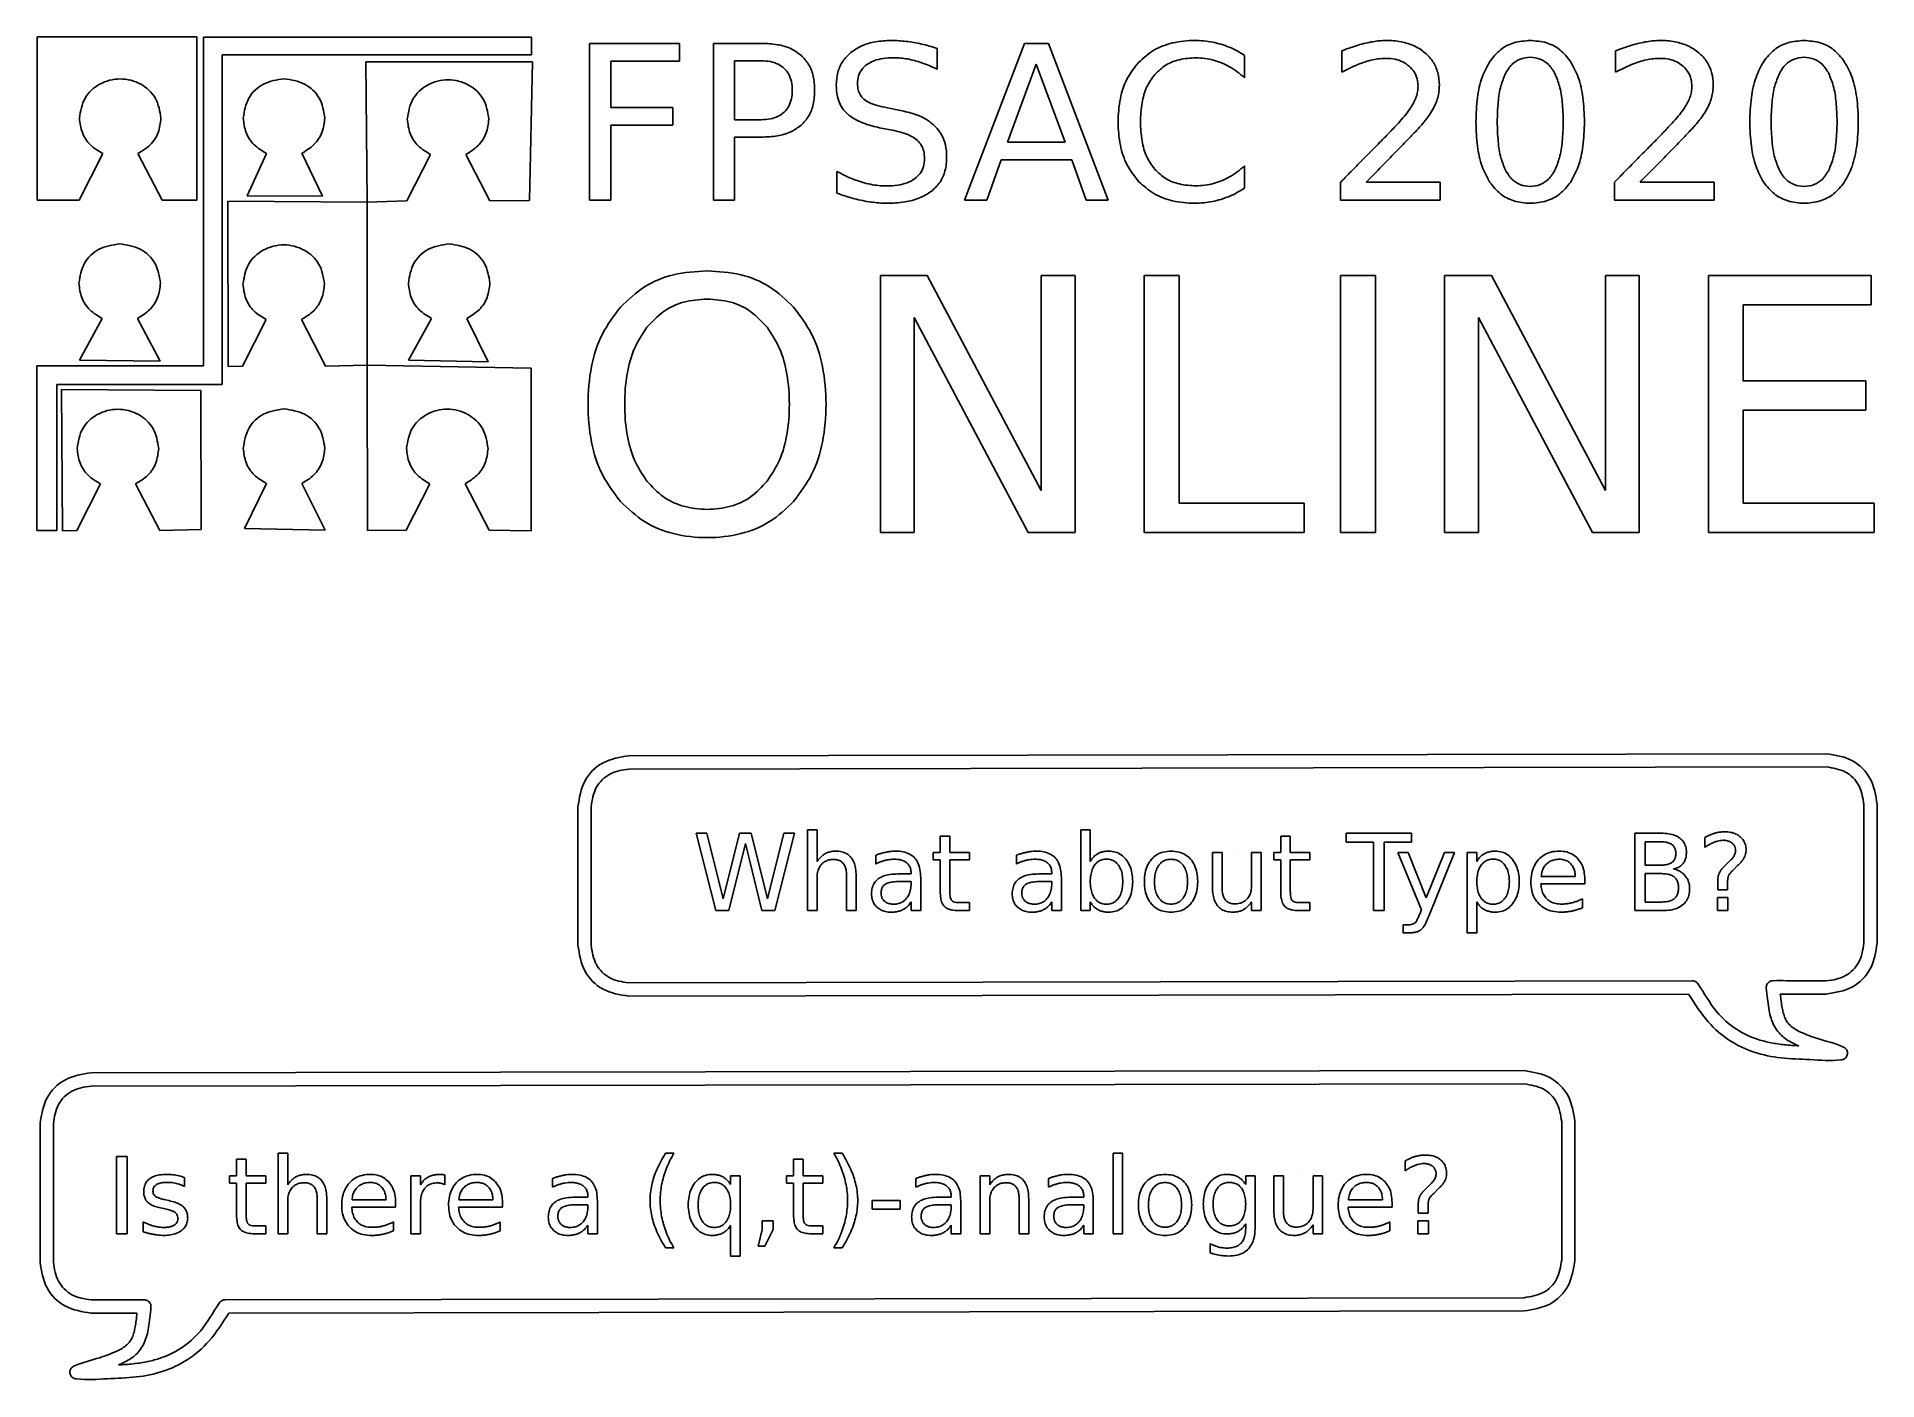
# Model space of a CAD drawing. Extents: x 14 to 174, y 169 to 286.
import ezdxf

# ---------------------------------------------------------------- set-up
doc = ezdxf.new("R2010")
doc.units = 0
doc.layers.get('0').update_dxf_attribs({"linetype": 'CONTINUOUS'})

msp = doc.modelspace()

# ---------------------------------------------------------------- linework, layer by layer
at = {"color": 7}
for p, q in [((14.508799, 285.997618), (14.508799, 271.827713)), ((28.381442, 285.997618), (14.508799, 285.997618)), ((28.381442, 271.827713), (28.381442, 285.997618)), ((28.959938, 285.967975), (28.959938, 284.425314)), ((30.566913, 285.967975), (28.959938, 285.967975)), ((28.959938, 284.425314), (28.959938, 257.430621)), ((57.43298, 285.967975), (30.566913, 285.967975)), ((30.566913, 257.430621), (30.566913, 284.425314)), ((30.566913, 284.425314), (57.43298, 284.425314)), ((57.43298, 284.425314), (57.43298, 285.967975)), ((62.475008, 285.430232), (70.297523, 285.430232)), ((62.475008, 271.818331), (62.475008, 285.430232)), ((70.297523, 285.430232), (70.297523, 283.880317)), ((73.23324, 285.430232), (77.390663, 285.430232)), ((73.23324, 271.818331), (73.23324, 285.430232)), ((92.661878, 284.983492), (92.661878, 283.187414)), ((92.661878, 284.983492), (92.661878, 284.983492)), ((95.032343, 271.818331), (100.229115, 285.430232)), ((100.229115, 285.430232), (102.316943, 285.430232)), ((102.316943, 285.430232), (107.504595, 271.818331)), ((127.78113, 282.9139), (127.78113, 284.773798)), ((144.146408, 285.676395), (144.146408, 285.676395)), ((151.55865, 282.9139), (151.55865, 284.773798)), ((167.923935, 285.676395), (167.923935, 285.676395)), ((57.523876, 283.831919), (43.065278, 283.82805)), ((43.065278, 283.82805), (43.164399, 271.63498)), ((57.251188, 271.782427), (57.523876, 283.831919)), ((70.297523, 283.880317), (64.316671, 283.880317)), ((64.316671, 283.880317), (64.316671, 279.868772)), ((75.074903, 283.916785), (75.074903, 278.802067)), ((77.390663, 283.916785), (75.074903, 283.916785)), ((101.268465, 283.61592), (98.770373, 276.841879)), ((103.775685, 276.841879), (101.268465, 283.61592)), ((119.34777, 284.38176), (119.34777, 282.439808)), ((119.34777, 284.38176), (119.34777, 284.38176)), ((144.146408, 284.217652), (144.146408, 284.217652)), ((167.923935, 284.217652), (167.923935, 284.217652)), ((35.952292, 282.355071), (35.952292, 282.355071)), ((64.316671, 279.868772), (69.714023, 279.868772)), ((69.714023, 279.868772), (69.714023, 278.318857)), ((88.349468, 279.832304), (89.461763, 279.604375)), ((69.714023, 278.318857), (64.316671, 278.318857)), ((64.316671, 278.318857), (64.316671, 271.818331)), ((75.074903, 278.802067), (77.390663, 278.802067)), ((88.923848, 277.853883), (87.80244, 278.072695)), ((77.390663, 277.28862), (75.074903, 277.28862)), ((75.074903, 277.28862), (75.074903, 271.818331)), ((98.770373, 276.841879), (103.775685, 276.841879)), ((18.160784, 271.827713), (20.213966, 275.85908)), ((23.268075, 275.868507), (25.36043, 271.827713)), ((34.437074, 275.872708), (32.741014, 272.197206)), ((39.292196, 272.159477), (37.491184, 275.882135)), ((46.626366, 271.748753), (48.679548, 275.78012)), ((51.733657, 275.789547), (53.826014, 271.748753)), ((98.214225, 275.310199), (96.974295, 271.818331)), ((104.350065, 275.310199), (98.214225, 275.310199)), ((105.589995, 271.818331), (104.350065, 275.310199)), ((83.955008, 272.420063), (83.955008, 274.31643)), ((119.34777, 274.790521), (119.34777, 272.866804)), ((127.68996, 271.818331), (127.68996, 273.368247)), ((129.905423, 273.368247), (136.333013, 273.368247)), ((129.905423, 273.368247), (129.905423, 273.368247)), ((136.333013, 273.368247), (136.333013, 271.818331)), ((151.46748, 271.818331), (151.46748, 273.368247)), ((153.68295, 273.368247), (160.110533, 273.368247)), ((153.68295, 273.368247), (153.68295, 273.368247)), ((160.110533, 273.368247), (160.110533, 271.818331)), ((14.508799, 271.827713), (18.160784, 271.827713)), ((25.36043, 271.827713), (28.381442, 271.827713)), ((31.069096, 271.722007), (31.114544, 257.37031)), ((43.164399, 271.63498), (31.069096, 271.722007)), ((32.741014, 272.197206), (39.292196, 272.159477)), ((43.164399, 271.63498), (46.626366, 271.748753)), ((53.826014, 271.748753), (57.251188, 271.782427)), ((64.316671, 271.818331), (62.475008, 271.818331)), ((75.074903, 271.818331), (73.23324, 271.818331)), ((96.974295, 271.818331), (95.032343, 271.818331)), ((107.504595, 271.818331), (105.589995, 271.818331)), ((136.333013, 271.818331), (127.68996, 271.818331)), ((160.110533, 271.818331), (151.46748, 271.818331)), ((43.164399, 257.494881), (43.164399, 271.63498)), ((21.683645, 268.022149), (21.683645, 268.022149)), ((50.285213, 268.022149), (50.285213, 268.022149)), ((72.69186, 265.677879), (72.69186, 265.677879)), ((87.733703, 265.274172), (91.800675, 265.274172)), ((87.733703, 242.950653), (87.733703, 265.274172)), ((91.800675, 265.274172), (101.69898, 246.598971)), ((101.69898, 246.598971), (101.69898, 265.274172)), ((101.69898, 265.274172), (104.629598, 265.274172)), ((104.629598, 265.274172), (104.629598, 242.950653)), ((110.640353, 265.274172), (113.660678, 265.274172)), ((110.640353, 242.950653), (110.640353, 265.274172)), ((113.660678, 265.274172), (113.660678, 245.492514)), ((127.685768, 265.274172), (130.7061, 265.274172)), ((127.685768, 242.950653), (127.685768, 265.274172)), ((130.7061, 265.274172), (130.7061, 242.950653)), ((136.716855, 265.274172), (140.783828, 265.274172)), ((136.716855, 242.950653), (136.716855, 265.274172)), ((140.783828, 265.274172), (150.682133, 246.598971)), ((150.682133, 246.598971), (150.682133, 265.274172)), ((150.682133, 265.274172), (153.61275, 265.274172)), ((153.61275, 265.274172), (153.61275, 242.950653)), ((159.623505, 265.274172), (173.73831, 265.274172)), ((159.623505, 242.950653), (159.623505, 265.274172)), ((173.73831, 265.274172), (173.73831, 262.732311)), ((72.69186, 263.225731), (72.69186, 263.225731)), ((173.73831, 262.732311), (162.643838, 262.732311)), ((162.643838, 262.732311), (162.643838, 256.123473)), ((20.168426, 261.539786), (18.19968, 257.909733)), ((25.20534, 257.826556), (23.222536, 261.549213)), ((32.357785, 257.415758), (34.410966, 261.447125)), ((37.465076, 261.456552), (39.557432, 257.415758)), ((48.769995, 261.539786), (46.755799, 257.909733)), ((53.670564, 257.781108), (51.824104, 261.549213)), ((100.562618, 242.950653), (90.664313, 261.625854)), ((90.664313, 261.625854), (90.664313, 242.950653)), ((149.54577, 242.950653), (139.647465, 261.625854)), ((139.647465, 261.625854), (139.647465, 242.950653)), ((16.234028, 257.430621), (14.487535, 257.430621)), ((14.487535, 257.430621), (14.487535, 255.823856)), ((28.959938, 257.430621), (16.234028, 257.430621)), ((18.19968, 257.909733), (25.20534, 257.826556)), ((30.566913, 255.823856), (30.566913, 257.430621)), ((31.114544, 257.37031), (32.357785, 257.415758)), ((39.557432, 257.415758), (43.164399, 257.494881)), ((43.164399, 257.494881), (43.209847, 243.143184)), ((57.411717, 257.234792), (43.164399, 257.494881)), ((46.755799, 257.909733), (53.670564, 257.781108)), ((14.487535, 255.823856), (14.487535, 243.124341)), ((16.234028, 243.124341), (16.234028, 255.823856)), ((16.234028, 255.823856), (30.566913, 255.823856)), ((57.411717, 243.094693), (57.411717, 257.234792)), ((162.643838, 256.123473), (173.274795, 256.123473)), ((173.274795, 256.123473), (173.274795, 253.581612)), ((16.626453, 255.362749), (16.717349, 243.10166)), ((28.721756, 255.275721), (16.626453, 255.362749)), ((28.767204, 243.22623), (28.721756, 255.275721)), ((35.952291, 253.689228), (35.952291, 253.689228)), ((173.274795, 253.581612), (162.643838, 253.581612)), ((162.643838, 253.581612), (162.643838, 245.492514)), ((17.96059, 243.147108), (20.013771, 247.178475)), ((23.067881, 247.187902), (25.160237, 243.147108)), ((34.437073, 247.206865), (32.513774, 243.304124)), ((39.519434, 243.175499), (37.491183, 247.216292)), ((46.559655, 243.151915), (48.612836, 247.183281)), ((51.666946, 247.192708), (53.759302, 243.151915)), ((113.660678, 245.492514), (124.53087, 245.492514)), ((124.53087, 245.492514), (124.53087, 242.950653)), ((162.643838, 245.492514), (174.007448, 245.492514)), ((174.007448, 245.492514), (174.007448, 242.950653)), ((14.487535, 243.124341), (16.234028, 243.124341)), ((16.717349, 243.10166), (17.96059, 243.147108)), ((25.160237, 243.147108), (28.767204, 243.22623)), ((32.513774, 243.304124), (39.519434, 243.175499)), ((43.209847, 243.143184), (46.559655, 243.151915)), ((53.759302, 243.151915), (57.411717, 243.094693)), ((90.664313, 242.950653), (87.733703, 242.950653)), ((104.629598, 242.950653), (100.562618, 242.950653)), ((124.53087, 242.950653), (110.640353, 242.950653)), ((130.7061, 242.950653), (127.685768, 242.950653)), ((139.647465, 242.950653), (136.716855, 242.950653)), ((153.61275, 242.950653), (149.54577, 242.950653)), ((174.007448, 242.950653), (159.623505, 242.950653)), ((169.85388, 223.756635), (65.88616, 223.572495)), ((169.85388, 223.756635), (169.85388, 223.756635)), ((65.88841, 222.419475), (169.85613, 222.603615)), ((61.467244, 219.152535), (61.467244, 207.124845)), ((62.620414, 207.124845), (62.620414, 219.152535)), ((173.122035, 219.336885), (173.122035, 207.308985)), ((174.274898, 207.308985), (174.274898, 219.336885)), ((71.747508, 216.85135), (72.66631, 216.85135)), ((73.431979, 210.126977), (71.747508, 216.85135)), ((72.66631, 216.85135), (74.080545, 211.167389)), ((74.080545, 211.167389), (75.490275, 216.85135)), ((76.008228, 215.964073), (74.575977, 210.126977)), ((75.490275, 216.85135), (76.512669, 216.85135)), ((77.426967, 210.126977), (76.008228, 215.964073)), ((76.512669, 216.85135), (77.926903, 211.167389)), ((77.926903, 211.167389), (79.336634, 216.85135)), ((80.25994, 216.85135), (78.570965, 210.126977)), ((79.336634, 216.85135), (80.25994, 216.85135)), ((81.394931, 210.126977), (81.394931, 217.135097)), ((81.394931, 217.135097), (82.228158, 217.135097)), ((82.228158, 217.135097), (82.228158, 214.387698)), ((92.924997, 215.171381), (92.924997, 216.603638)), ((92.924997, 216.603638), (93.758224, 216.603638)), ((93.758224, 216.603638), (93.758224, 215.171381)), ((105.121646, 210.126977), (105.121646, 217.135097)), ((105.121646, 217.135097), (105.954873, 217.135097)), ((105.954873, 217.135097), (105.954873, 214.405715)), ((122.488809, 215.171381), (122.488809, 216.603638)), ((122.488809, 216.603638), (123.322036, 216.603638)), ((123.322036, 216.603638), (123.322036, 215.171381)), ((128.163763, 216.85135), (133.85223, 216.85135)), ((128.163763, 216.085685), (128.163763, 216.85135)), ((130.550847, 216.085685), (128.163763, 216.085685)), ((130.550847, 210.126977), (130.550847, 216.085685)), ((133.85223, 216.085685), (131.465145, 216.085685)), ((131.465145, 216.085685), (131.465145, 210.126977)), ((133.85223, 216.85135), (133.85223, 216.085685)), ((153.219138, 216.85135), (155.543167, 216.85135)), ((153.219138, 210.126977), (153.219138, 216.85135)), ((154.128932, 216.103702), (154.128932, 214.076932)), ((155.475608, 216.103702), (154.128932, 216.103702)), ((159.299446, 215.617272), (159.299446, 216.464017)), ((87.335618, 214.176013), (87.335618, 214.941687)), ((92.316966, 214.527319), (92.316966, 215.171381)), ((92.316966, 215.171381), (92.924997, 215.171381)), ((92.924997, 214.527319), (92.316966, 214.527319)), ((92.924997, 211.788928), (92.924997, 214.527319)), ((93.758224, 215.171381), (95.465215, 215.171381)), ((95.465215, 214.527319), (93.758224, 214.527319)), ((93.758224, 214.527319), (93.758224, 211.788928)), ((95.465215, 215.171381), (95.465215, 214.527319)), ((99.550282, 214.176013), (99.550282, 214.941687)), ((112.962992, 215.292992), (112.962992, 215.292992)), ((112.962992, 214.590381), (112.962992, 214.590381)), ((116.561634, 212.11772), (116.561634, 215.171381)), ((116.561634, 215.171381), (117.390357, 215.171381)), ((117.390357, 215.171381), (117.390357, 212.149243)), ((118.646954, 215.292992), (118.646954, 215.292992)), ((119.957599, 212.311386), (119.957599, 215.171381)), ((119.957599, 215.171381), (120.786322, 215.171381)), ((120.786322, 215.171381), (120.786322, 210.126977)), ((121.880778, 214.527319), (121.880778, 215.171381)), ((121.880778, 215.171381), (122.488809, 215.171381)), ((122.488809, 214.527319), (121.880778, 214.527319)), ((122.488809, 211.788928), (122.488809, 214.527319)), ((123.322036, 215.171381), (125.029026, 215.171381)), ((125.029026, 214.527319), (123.322036, 214.527319)), ((123.322036, 214.527319), (123.322036, 211.788928)), ((125.029026, 215.171381), (125.029026, 214.527319)), ((134.703473, 210.208049), (132.663192, 215.171381)), ((132.663192, 215.171381), (133.541458, 215.171381)), ((133.541458, 215.171381), (135.117834, 211.225938)), ((135.117834, 211.225938), (136.69421, 215.171381)), ((137.572477, 215.171381), (135.356543, 209.658572)), ((136.69421, 215.171381), (137.572477, 215.171381)), ((138.684949, 208.208305), (138.684949, 215.171381)), ((138.684949, 215.171381), (139.518176, 215.171381)), ((139.518176, 215.171381), (139.518176, 214.405715)), ((161.083004, 214.05441), (161.488358, 214.455256)), ((82.228158, 212.97797), (82.228158, 210.126977)), ((84.790896, 210.126977), (84.790896, 213.144618)), ((85.619619, 213.171637), (85.619619, 210.126977)), ((85.619619, 213.171637), (85.619619, 213.171637)), ((89.236277, 213.311258), (90.398292, 213.311258)), ((90.398292, 212.662692), (89.574072, 212.662692)), ((90.398292, 213.311258), (90.398292, 213.39233)), ((90.398292, 212.478034), (90.398292, 212.662692)), ((91.227015, 213.004997), (91.227015, 210.126977)), ((91.227015, 213.004997), (91.227015, 213.004997)), ((101.450941, 213.311258), (102.612955, 213.311258)), ((102.612955, 212.662692), (101.788736, 212.662692)), ((102.612955, 213.311258), (102.612955, 213.39233)), ((102.612955, 212.478034), (102.612955, 212.662692)), ((103.441679, 213.004997), (103.441679, 210.126977)), ((103.441679, 213.004997), (103.441679, 213.004997)), ((108.774335, 212.644682), (108.774335, 212.644682)), ((142.337638, 212.644682), (142.337638, 212.644682)), ((145.103052, 213.09507), (148.057631, 213.099574)), ((148.886355, 212.856367), (148.886355, 212.451008)), ((148.886355, 212.856367), (148.886355, 212.856367)), ((154.128932, 214.076932), (155.475608, 214.076932)), ((154.128932, 213.338285), (154.128932, 210.874633)), ((155.588206, 213.338285), (154.128932, 213.338285)), ((160.425429, 211.933054), (160.425429, 212.626665)), ((162.159444, 214.036392), (161.763098, 213.649059)), ((116.561634, 212.11772), (116.561634, 212.11772)), ((148.886355, 212.451008), (145.076028, 212.451008)), ((148.692686, 211.167389), (148.692686, 210.383705)), ((160.398406, 211.270982), (161.312704, 211.270982)), ((160.398406, 210.126977), (160.398406, 211.270982)), ((161.285681, 211.933054), (160.425429, 211.933054)), ((161.285681, 212.487043), (161.285681, 211.933054)), ((161.312704, 211.270982), (161.312704, 210.126977)), ((74.575977, 210.126977), (73.431979, 210.126977)), ((78.570965, 210.126977), (77.426967, 210.126977)), ((82.228158, 210.126977), (81.394931, 210.126977)), ((85.619619, 210.126977), (84.790896, 210.126977)), ((90.398292, 210.126977), (90.398292, 210.89265)), ((91.227015, 210.126977), (90.398292, 210.126977)), ((94.613972, 210.820587), (95.465215, 210.820587)), ((95.465215, 210.126977), (94.613972, 210.126977)), ((95.465215, 210.820587), (95.465215, 210.126977)), ((102.612955, 210.126977), (102.612955, 210.89265)), ((103.441679, 210.126977), (102.612955, 210.126977)), ((105.954873, 210.126977), (105.121646, 210.126977)), ((105.954873, 210.883641), (105.954873, 210.126977)), ((119.957599, 210.126977), (119.957599, 210.901659)), ((120.786322, 210.126977), (119.957599, 210.126977)), ((124.177783, 210.820587), (125.029026, 210.820587)), ((125.029026, 210.126977), (124.177783, 210.126977)), ((125.029026, 210.820587), (125.029026, 210.126977)), ((131.465145, 210.126977), (130.550847, 210.126977)), ((134.554843, 209.829724), (134.703473, 210.208049)), ((139.518176, 210.883641), (139.518176, 208.208305)), ((139.518176, 210.883641), (139.518176, 210.883641)), ((155.633246, 210.126977), (153.219138, 210.126977)), ((154.128932, 210.874633), (155.588206, 210.874633)), ((161.312704, 210.126977), (160.398406, 210.126977)), ((133.118089, 208.208305), (133.118089, 208.901907)), ((133.118089, 208.901907), (133.604513, 208.901907)), ((133.780167, 208.208305), (133.118089, 208.208305)), ((139.518176, 208.208305), (138.684949, 208.208305)), ((158.22039, 204.04224), (65.886105, 203.857898)), ((65.888255, 202.704885), (157.893233, 202.888605)), ((165.865043, 202.889228), (169.85493, 202.889228)), ((143.613915, 196.2369), (19.194403, 196.05255)), ((19.196286, 194.89953), (143.615415, 195.083888)), ((143.613915, 196.2369), (143.613915, 196.2369)), ((146.881313, 191.81694), (146.881313, 179.78904)), ((148.034505, 179.78904), (148.034505, 191.81694)), ((14.775485, 191.6328), (14.775485, 179.6049)), ((15.928499, 179.6049), (15.928499, 191.6328)), ((21.417033, 188.785113), (22.326824, 188.785113)), ((21.417033, 182.060743), (21.417033, 188.785113)), ((22.326824, 188.785113), (22.326824, 182.060743)), ((35.437771, 182.060743), (35.437771, 189.068861)), ((35.437771, 189.068861), (36.270998, 189.068861)), ((36.270998, 189.068861), (36.270998, 186.321462)), ((69.077641, 189.059853), (69.79827, 189.059853)), ((83.692901, 189.059853), (84.41353, 189.059853)), ((83.692901, 189.059853), (83.692901, 189.059853)), ((107.928561, 189.068861), (108.757284, 189.068861)), ((107.928561, 182.060743), (107.928561, 189.068861)), ((108.757284, 189.068861), (108.757284, 182.060743)), ((27.317181, 186.956516), (27.317181, 186.172832)), ((27.317181, 186.956516), (27.317181, 186.956516)), ((31.226594, 186.461084), (31.226594, 187.105147)), ((31.226594, 187.105147), (31.834625, 187.105147)), ((31.834625, 187.105147), (31.834625, 188.537397)), ((31.834625, 188.537397), (32.667852, 188.537397)), ((32.667852, 188.537397), (32.667852, 187.105147)), ((32.667852, 187.105147), (34.374843, 187.105147)), ((34.374843, 187.105147), (34.374843, 186.461084)), ((46.967838, 182.060743), (46.967838, 187.105147)), ((46.967838, 187.105147), (47.801065, 187.105147)), ((47.801065, 187.105147), (47.801065, 186.321462)), ((49.917913, 187.181713), (49.922417, 186.33047)), ((74.730076, 186.339478), (74.730076, 187.105147)), ((74.730076, 187.105147), (75.5588, 187.105147)), ((75.5588, 187.105147), (75.5588, 180.142067)), ((79.580811, 186.461084), (79.580811, 187.105147)), ((79.580811, 187.105147), (80.188842, 187.105147)), ((80.188842, 187.105147), (80.188842, 188.537397)), ((80.188842, 188.537397), (81.022069, 188.537397)), ((81.022069, 188.537397), (81.022069, 187.105147)), ((81.022069, 187.105147), (82.72906, 187.105147)), ((82.72906, 187.105147), (82.72906, 186.461084)), ((96.384982, 182.060743), (96.384982, 187.105147)), ((96.384982, 187.105147), (97.218209, 187.105147)), ((97.218209, 187.105147), (97.218209, 186.321462)), ((112.4415, 187.226753), (112.4415, 187.226753)), ((119.445115, 186.339478), (119.445115, 187.105147)), ((119.445115, 187.105147), (120.273839, 187.105147)), ((120.273839, 187.105147), (120.273839, 182.686789)), ((121.895254, 184.05148), (121.895254, 187.105147)), ((121.895254, 187.105147), (122.723978, 187.105147)), ((122.723978, 187.105147), (122.723978, 184.083008)), ((123.980575, 187.226753), (123.980575, 187.226753)), ((125.291219, 184.245149), (125.291219, 187.105147)), ((125.291219, 187.105147), (126.119942, 187.105147)), ((126.119942, 187.105147), (126.119942, 182.060743)), ((133.303714, 187.551036), (133.303714, 188.397775)), ((31.834625, 186.461084), (31.226594, 186.461084)), ((31.834625, 183.722693), (31.834625, 186.461084)), ((34.374843, 186.461084), (32.667852, 186.461084)), ((32.667852, 186.461084), (32.667852, 183.722693)), ((59.268076, 186.109778), (59.268076, 186.875446)), ((80.188842, 186.461084), (79.580811, 186.461084)), ((80.188842, 183.722693), (80.188842, 186.461084)), ((82.72906, 186.461084), (81.022069, 186.461084)), ((81.022069, 186.461084), (81.022069, 183.722693)), ((90.813618, 186.109778), (90.813618, 186.875446)), ((102.325669, 186.109778), (102.325669, 186.875446)), ((112.4415, 186.524139), (112.4415, 186.524139)), ((135.087272, 185.988172), (135.492626, 186.389021)), ((136.163712, 185.970155), (135.767366, 185.582817)), ((25.511105, 184.254157), (25.222853, 184.321716)), ((25.67775, 185.010818), (25.961498, 184.947763)), ((36.270998, 184.911731), (36.270998, 182.060743)), ((38.833736, 182.060743), (38.833736, 185.078377)), ((39.66246, 185.1054), (39.66246, 182.060743)), ((39.66246, 185.1054), (39.66246, 185.1054)), ((45.639177, 184.384771), (41.828851, 184.384771)), ((41.855874, 185.028834), (44.810454, 185.033338)), ((45.639177, 184.790125), (45.639177, 184.384771)), ((45.639177, 184.790125), (45.639177, 184.790125)), ((47.801065, 184.718062), (47.801065, 182.060743)), ((54.917278, 184.384771), (51.106952, 184.384771)), ((51.133975, 185.028834), (54.088555, 185.033338)), ((54.917278, 184.790125), (54.917278, 184.384771)), ((54.917278, 184.790125), (54.917278, 184.790125)), ((61.168736, 185.245023), (62.33075, 185.245023)), ((62.33075, 184.596456), (61.506531, 184.596456)), ((62.33075, 185.245023), (62.33075, 185.326093)), ((62.33075, 184.411795), (62.33075, 184.596456)), ((63.159474, 184.938755), (63.159474, 182.060743)), ((63.159474, 184.938755), (63.159474, 184.938755)), ((71.90611, 184.57844), (71.90611, 184.57844)), ((87.007795, 184.956771), (89.435415, 184.956771)), ((87.007795, 184.218126), (87.007795, 184.956771)), ((89.435415, 184.218126), (87.007795, 184.218126)), ((89.435415, 184.956771), (89.435415, 184.218126)), ((92.714277, 185.245023), (93.876292, 185.245023)), ((93.876292, 184.596456), (93.052072, 184.596456)), ((93.876292, 185.245023), (93.876292, 185.326093)), ((93.876292, 184.411795), (93.876292, 184.596456)), ((94.705015, 184.938755), (94.705015, 182.060743)), ((94.705015, 184.938755), (94.705015, 184.938755)), ((97.218209, 184.911731), (97.218209, 182.060743)), ((99.780947, 182.060743), (99.780947, 185.078377)), ((100.60967, 185.1054), (100.60967, 182.060743)), ((100.60967, 185.1054), (100.60967, 185.1054)), ((104.226328, 185.245023), (105.388343, 185.245023)), ((105.388343, 184.596456), (104.564123, 184.596456)), ((105.388343, 185.245023), (105.388343, 185.326093)), ((105.388343, 184.411795), (105.388343, 184.596456)), ((106.217066, 184.938755), (106.217066, 182.060743)), ((106.217066, 184.938755), (106.217066, 184.938755)), ((119.445115, 184.641495), (119.445115, 184.641495)), ((121.895254, 184.05148), (121.895254, 184.05148)), ((132.150707, 184.384771), (128.340381, 184.384771)), ((128.367404, 185.028834), (131.321984, 185.033338)), ((132.150707, 184.790125), (132.150707, 184.384771)), ((132.150707, 184.790125), (132.150707, 184.790125)), ((134.429697, 183.866819), (134.429697, 184.560425)), ((135.289949, 183.866819), (134.429697, 183.866819)), ((135.289949, 184.420803), (135.289949, 183.866819)), ((23.732051, 182.245404), (23.732051, 183.10115)), ((33.5236, 182.754348), (34.374843, 182.754348)), ((34.374843, 182.754348), (34.374843, 182.060743)), ((45.445508, 183.10115), (45.445508, 182.317466)), ((54.723609, 183.10115), (54.723609, 182.317466)), ((62.33075, 182.060743), (62.33075, 182.826411)), ((74.730076, 180.142067), (74.730076, 182.817403)), ((77.108152, 180.988806), (77.477474, 182.430064)), ((77.477474, 183.204741), (78.427804, 183.204741)), ((77.477474, 182.430064), (77.477474, 183.204741)), ((78.427804, 182.430064), (77.689159, 180.988806)), ((78.427804, 183.204741), (78.427804, 182.430064)), ((81.877817, 182.754348), (82.72906, 182.754348)), ((82.72906, 182.754348), (82.72906, 182.060743)), ((93.876292, 182.060743), (93.876292, 182.826411)), ((105.388343, 182.060743), (105.388343, 182.826411)), ((119.445115, 182.538159), (119.445115, 182.948017)), ((125.291219, 182.060743), (125.291219, 182.835419)), ((131.957038, 183.10115), (131.957038, 182.317466)), ((134.402674, 183.204741), (135.316972, 183.204741)), ((134.402674, 182.060743), (134.402674, 183.204741)), ((135.316972, 183.204741), (135.316972, 182.060743)), ((22.326824, 182.060743), (21.417033, 182.060743)), ((34.374843, 182.060743), (33.5236, 182.060743)), ((36.270998, 182.060743), (35.437771, 182.060743)), ((39.66246, 182.060743), (38.833736, 182.060743)), ((47.801065, 182.060743), (46.967838, 182.060743)), ((63.159474, 182.060743), (62.33075, 182.060743)), ((69.79827, 180.84468), (69.077641, 180.84468)), ((77.689159, 180.988806), (77.108152, 180.988806)), ((82.72906, 182.060743), (81.877817, 182.060743)), ((84.41353, 180.84468), (83.692901, 180.84468)), ((94.705015, 182.060743), (93.876292, 182.060743)), ((97.218209, 182.060743), (96.384982, 182.060743)), ((100.60967, 182.060743), (99.780947, 182.060743)), ((106.217066, 182.060743), (105.388343, 182.060743)), ((108.757284, 182.060743), (107.928561, 182.060743)), ((116.373433, 180.407799), (116.373433, 181.214003)), ((126.119942, 182.060743), (125.291219, 182.060743)), ((135.316972, 182.060743), (134.402674, 182.060743)), ((75.5588, 180.142067), (74.730076, 180.142067)), ((23.827412, 176.337953), (19.195448, 176.337953)), ((143.613533, 176.522295), (30.827836, 176.337953)), ((19.19545, 175.184933), (23.185337, 175.184933)), ((31.157781, 175.185555), (143.615588, 175.369275))]:
    msp.add_line(p, q, dxfattribs=at)
for points, knots in [([(77.390663, 285.430232), (77.858809, 285.410503), (78.727507, 285.373892), (79.936323, 285.048781), (80.55471, 284.601574), (80.846055, 284.390878)], [0, 0, 0, 0, 1.405751, 2.608525, 3.680016, 3.680016, 3.680016, 3.680016]), ([(87.80244, 278.072695), (87.382973, 278.168181), (86.611255, 278.343852), (85.596111, 278.768528), (84.809368, 279.306814), (84.264694, 280.005962), (83.956206, 280.854341), (83.864959, 281.845777), (83.981696, 282.892194), (84.408711, 283.904632), (84.913721, 284.392029), (85.167585, 284.63704)], [0, 0, 0, 0, 1.288723, 2.370938, 3.282643, 4.117277, 4.984819, 5.953615, 7.080815, 8.11884, 9.168106, 9.168106, 9.168106, 9.168106]), ([(85.167585, 284.63704), (85.477787, 284.847664), (86.126573, 285.288181), (87.346451, 285.610583), (88.429217, 285.691508), (89.323796, 285.663078), (89.975171, 285.605136), (90.634955, 285.508335), (91.303536, 285.372451), (91.982523, 285.200218), (92.433289, 285.056416), (92.661878, 284.983492)], [0, 0, 0, 0, 1.117962, 2.338212, 3.725795, 4.368335, 5.021248, 5.686702, 6.367741, 7.067237, 7.78692, 7.78692, 7.78692, 7.78692]), ([(110.14857, 283.780029), (110.572534, 284.161753), (111.431458, 284.935104), (113.150593, 285.554819), (114.641601, 285.70446), (115.807745, 285.652503), (116.57892, 285.547968), (117.071323, 285.414254), (117.314648, 285.348178)], [0, 0, 0, 0, 1.69758, 3.439197, 5.365357, 6.164446, 6.938062, 7.693812, 7.693812, 7.693812, 7.693812]), ([(117.314648, 285.348178), (117.552536, 285.270083), (118.028217, 285.113925), (118.710735, 284.789086), (119.134678, 284.518013), (119.34777, 284.38176)], [0, 0, 0, 0, 0.75067, 1.501044, 2.2594, 2.2594, 2.2594, 2.2594]), ([(127.78113, 284.773798), (128.022035, 284.867362), (128.489332, 285.048855), (129.183349, 285.273564), (129.84369, 285.451655), (130.470081, 285.579674), (131.061221, 285.658303), (131.883812, 285.69452), (132.904448, 285.610971), (134.065649, 285.26343), (135.01992, 284.669012), (135.745012, 283.871282), (136.179517, 282.88104), (136.282526, 281.977788), (136.2366, 281.244231), (136.132975, 280.705763), (136.005016, 280.366682), (135.94098, 280.19699)], [0, 0, 0, 0, 0.775178, 1.503662, 2.187262, 2.825984, 3.420434, 3.974119, 5.294256, 6.472672, 7.576111, 8.626513, 9.657749, 10.766731, 11.317941, 11.860306, 12.403639, 12.403639, 12.403639, 12.403639]), ([(140.645423, 283.862083), (140.931693, 284.222723), (141.492607, 284.929356), (142.756045, 285.575645), (143.671125, 285.641954), (144.146408, 285.676395)], [0, 0, 0, 0, 1.370038, 2.68443, 4.104876, 4.104876, 4.104876, 4.104876]), ([(144.146408, 285.676395), (144.621364, 285.642031), (145.535222, 285.575912), (146.796292, 284.929584), (147.353802, 284.222748), (147.638273, 283.862083)], [0, 0, 0, 0, 1.41944, 2.731133, 4.097747, 4.097747, 4.097747, 4.097747]), ([(151.55865, 284.773798), (151.799555, 284.867362), (152.266852, 285.048855), (152.960869, 285.273564), (153.621211, 285.451655), (154.247602, 285.579674), (154.838745, 285.658303), (155.661336, 285.69452), (156.681972, 285.610971), (157.84317, 285.26343), (158.79744, 284.669012), (159.522532, 283.871282), (159.957037, 282.88104), (160.060046, 281.977788), (160.01412, 281.244231), (159.910495, 280.705763), (159.782536, 280.366682), (159.7185, 280.19699)], [0, 0, 0, 0, 0.775178, 1.503662, 2.187262, 2.825985, 3.420438, 3.974126, 5.294259, 6.472673, 7.576111, 8.626513, 9.657749, 10.766732, 11.317941, 11.860306, 12.403639, 12.403639, 12.403639, 12.403639]), ([(164.42295, 283.862083), (164.709221, 284.222723), (165.270135, 284.929356), (166.533572, 285.575645), (167.448652, 285.641954), (167.923935, 285.676395)], [0, 0, 0, 0, 1.370038, 2.68443, 4.104876, 4.104876, 4.104876, 4.104876]), ([(167.923935, 285.676395), (168.398891, 285.642031), (169.31275, 285.575912), (170.57382, 284.929584), (171.13133, 284.222748), (171.4158, 283.862083)], [0, 0, 0, 0, 1.41944, 2.731133, 4.097747, 4.097747, 4.097747, 4.097747]), ([(77.390663, 278.802067), (77.656532, 278.813989), (78.155874, 278.836381), (78.844472, 279.06164), (79.399385, 279.440209), (79.804559, 279.968063), (80.038603, 280.629208), (80.102298, 281.36229), (80.038539, 282.09448), (79.804017, 282.752384), (79.399068, 283.278699), (78.844499, 283.65724), (78.155866, 283.882463), (77.65653, 283.90486), (77.390663, 283.916785)], [0, 0, 0, 0, 0.795622, 1.494292, 2.142861, 2.782124, 3.456169, 4.21791, 4.974612, 5.645808, 6.284268, 6.932837, 7.631508, 8.42713, 8.42713, 8.42713, 8.42713]), ([(80.846055, 284.390878), (81.083442, 284.139051), (81.570683, 283.622172), (81.950093, 282.545689), (82.060525, 281.360591), (81.95016, 280.173805), (81.571941, 279.090591), (81.083551, 278.571353), (80.846055, 278.318857)], [0, 0, 0, 0, 1.028439, 2.110891, 3.341573, 4.582328, 5.670448, 6.700452, 6.700452, 6.700452, 6.700452]), ([(86.56251, 283.597686), (86.400335, 283.459692), (86.080297, 283.187376), (85.802537, 282.591451), (85.729372, 281.9754), (85.784206, 281.404047), (85.957993, 280.917122), (86.180446, 280.684367), (86.288993, 280.570793)], [0, 0, 0, 0, 0.632522, 1.24822, 1.916839, 2.473166, 2.963018, 3.429819, 3.429819, 3.429819, 3.429819]), ([(92.661878, 283.187414), (92.434485, 283.292217), (91.993617, 283.495408), (91.332518, 283.7446), (90.696523, 283.940148), (90.079879, 284.07874), (89.479139, 284.162352), (88.772485, 284.194946), (88.002425, 284.143876), (87.200101, 283.970288), (86.765714, 283.716437), (86.56251, 283.597686)], [0, 0, 0, 0, 0.750953, 1.455939, 2.117683, 2.74563, 3.349919, 3.935069, 4.864243, 5.663236, 6.365531, 6.365531, 6.365531, 6.365531]), ([(110.14857, 273.441184), (109.789573, 273.896659), (109.051885, 274.832596), (108.48414, 276.643666), (108.310868, 278.611972), (108.483924, 280.580156), (109.050911, 282.392024), (109.789494, 283.325971), (110.14857, 283.780029)], [0, 0, 0, 0, 1.727431, 3.54963, 5.588294, 7.630992, 9.45319, 11.177299, 11.177299, 11.177299, 11.177299]), ([(117.360233, 283.734443), (117.124139, 283.820529), (116.650277, 283.993312), (115.896973, 284.131696), (114.904349, 284.190587), (113.735486, 284.073478), (112.464531, 283.607687), (111.852878, 283.020042), (111.552608, 282.731557)], [0, 0, 0, 0, 0.752807, 1.510952, 2.287372, 3.730591, 5.013895, 6.251403, 6.251403, 6.251403, 6.251403]), ([(119.34777, 282.439808), (119.140443, 282.621069), (118.734583, 282.975902), (118.06725, 283.414513), (117.593558, 283.628862), (117.360233, 283.734443)], [0, 0, 0, 0, 0.825692, 1.616358, 2.383864, 2.383864, 2.383864, 2.383864]), ([(129.832485, 283.825615), (129.613464, 283.750486), (129.158419, 283.594397), (128.473954, 283.286337), (128.017684, 283.041062), (127.78113, 282.9139)], [0, 0, 0, 0, 0.694377, 1.442655, 2.248272, 2.248272, 2.248272, 2.248272]), ([(133.643453, 283.442694), (133.464379, 283.580472), (133.099783, 283.860988), (132.409083, 284.082129), (131.724002, 284.143201), (131.065611, 284.10172), (130.451094, 284.00239), (130.042516, 283.885633), (129.832485, 283.825615)], [0, 0, 0, 0, 0.673503, 1.371253, 2.137828, 2.72734, 3.346368, 4.001197, 4.001197, 4.001197, 4.001197]), ([(134.053725, 280.315513), (134.124476, 280.466569), (134.261512, 280.759148), (134.381271, 281.218767), (134.428627, 281.752324), (134.357565, 282.345661), (134.09991, 282.970042), (133.796724, 283.283985), (133.643453, 283.442694)], [0, 0, 0, 0, 0.499607, 0.967679, 1.416163, 2.100198, 2.742667, 3.399517, 3.399517, 3.399517, 3.399517]), ([(140.645423, 273.35913), (140.400051, 273.813779), (139.868968, 274.797822), (139.518119, 276.603746), (139.400765, 278.611974), (139.518057, 280.620082), (139.868132, 282.426514), (140.400001, 283.408817), (140.645423, 283.862083)], [0, 0, 0, 0, 1.54231, 3.33818, 5.453536, 7.572937, 9.368807, 10.907466, 10.907466, 10.907466, 10.907466]), ([(144.146408, 284.217652), (143.849348, 284.190249), (143.265373, 284.13638), (142.48503, 283.610187), (142.170352, 283.089222), (142.003875, 282.813611)], [0, 0, 0, 0, 0.884056, 1.737921, 2.697083, 2.697083, 2.697083, 2.697083]), ([(146.28894, 282.813611), (146.123997, 283.089345), (145.811857, 283.611145), (145.03015, 284.137042), (144.444817, 284.190433), (144.146408, 284.217652)], [0, 0, 0, 0, 0.956811, 1.810676, 2.698719, 2.698719, 2.698719, 2.698719]), ([(147.638273, 283.862083), (147.885532, 283.40894), (148.421079, 282.427463), (148.774222, 280.620349), (148.892335, 278.611974), (148.774157, 276.603478), (148.42024, 274.796878), (147.885482, 273.813656), (147.638273, 273.35913)], [0, 0, 0, 0, 1.540868, 3.33742, 5.456884, 7.572305, 9.368856, 10.913369, 10.913369, 10.913369, 10.913369]), ([(153.610013, 283.825615), (153.390991, 283.750486), (152.935945, 283.594396), (152.251478, 283.286337), (151.795205, 283.041062), (151.55865, 282.9139)], [0, 0, 0, 0, 0.694378, 1.442658, 2.248279, 2.248279, 2.248279, 2.248279]), ([(157.42098, 283.442694), (157.241905, 283.580472), (156.877307, 283.860988), (156.186604, 284.082129), (155.501523, 284.143201), (154.843132, 284.101721), (154.228618, 284.00239), (153.820042, 283.885633), (153.610013, 283.825615)], [0, 0, 0, 0, 0.673506, 1.371259, 2.137835, 2.727346, 3.346371, 4.001196, 4.001196, 4.001196, 4.001196]), ([(157.831245, 280.315513), (157.901998, 280.466569), (158.039036, 280.759148), (158.158798, 281.218766), (158.206155, 281.752324), (158.135092, 282.345661), (157.877438, 282.970042), (157.574251, 283.283985), (157.42098, 283.442694)], [0, 0, 0, 0, 0.499608, 0.967682, 1.416165, 2.1002, 2.74267, 3.39952, 3.39952, 3.39952, 3.39952]), ([(164.42295, 273.35913), (164.177579, 273.813779), (163.646495, 274.797822), (163.295647, 276.603746), (163.178293, 278.611974), (163.295584, 280.620082), (163.64566, 282.426514), (164.177529, 283.408817), (164.42295, 283.862083)], [0, 0, 0, 0, 1.54231, 3.33818, 5.453536, 7.572937, 9.368807, 10.907466, 10.907466, 10.907466, 10.907466]), ([(167.923935, 284.217652), (167.626875, 284.190249), (167.0429, 284.13638), (166.262557, 283.610187), (165.94788, 283.089222), (165.781403, 282.813611)], [0, 0, 0, 0, 0.884056, 1.737921, 2.697083, 2.697083, 2.697083, 2.697083]), ([(170.06646, 282.813611), (169.901518, 283.089345), (169.589381, 283.611145), (168.807676, 284.137042), (168.222344, 284.190433), (167.923935, 284.217652)], [0, 0, 0, 0, 0.956808, 1.810672, 2.698714, 2.698714, 2.698714, 2.698714]), ([(171.4158, 283.862083), (171.66306, 283.40894), (172.198607, 282.427463), (172.551749, 280.620349), (172.669863, 278.611974), (172.551685, 276.603478), (172.197768, 274.796878), (171.663009, 273.813656), (171.4158, 273.35913)], [0, 0, 0, 0, 1.540868, 3.33742, 5.456884, 7.572305, 9.368856, 10.913369, 10.913369, 10.913369, 10.913369]), ([(18.189065, 278.934138), (18.28805, 279.53651), (18.484708, 280.733275), (19.902319, 282.028189), (21.729184, 282.501697), (23.556049, 282.028189), (24.97366, 280.733275), (25.170319, 279.53651), (25.269304, 278.934138)], [0, 0, 0, 0, 1.78636, 3.549063, 5.395364, 7.241665, 9.004368, 10.790728, 10.790728, 10.790728, 10.790728]), ([(35.952292, 282.355071), (35.334006, 282.26278), (34.125428, 282.082378), (32.707816, 280.736804), (32.511158, 279.546756), (32.412173, 278.947766)], [0, 0, 0, 0, 1.846301, 3.609004, 5.395364, 5.395364, 5.395364, 5.395364]), ([(39.492412, 278.947766), (39.393427, 279.546756), (39.196768, 280.736804), (37.779157, 282.082378), (36.570579, 282.26278), (35.952292, 282.355071)], [0, 0, 0, 0, 1.78636, 3.549063, 5.395364, 5.395364, 5.395364, 5.395364]), ([(46.654647, 278.855178), (46.753632, 279.45755), (46.95029, 280.654316), (48.367901, 281.94923), (50.194766, 282.422738), (52.021631, 281.94923), (53.439243, 280.654316), (53.635902, 279.45755), (53.734887, 278.855178)], [0, 0, 0, 0, 1.78636, 3.549063, 5.395364, 7.241665, 9.004368, 10.790729, 10.790729, 10.790729, 10.790729]), ([(111.552608, 282.731557), (111.300852, 282.379405), (110.76902, 281.635487), (110.38984, 280.19625), (110.271236, 278.611977), (110.389981, 277.027556), (110.769969, 275.589053), (111.300919, 274.843211), (111.552608, 274.489656)], [0, 0, 0, 0, 1.289429, 2.723911, 4.386923, 6.045896, 7.480378, 8.773234, 8.773234, 8.773234, 8.773234]), ([(142.003875, 282.813611), (141.85828, 282.455275), (141.533806, 281.65669), (141.338364, 280.227208), (141.267789, 278.61197), (141.33837, 276.996643), (141.534504, 275.56749), (141.858314, 274.767306), (142.003875, 274.407601)], [0, 0, 0, 0, 1.156538, 2.577452, 4.294308, 6.007116, 7.42803, 8.588377, 8.588377, 8.588377, 8.588377]), ([(146.28894, 274.407601), (146.436355, 274.767207), (146.764082, 275.566673), (146.96301, 276.996465), (147.034435, 278.61197), (146.963018, 280.227384), (146.764787, 281.657514), (146.43639, 282.455374), (146.28894, 282.813611)], [0, 0, 0, 0, 1.162081, 2.583504, 4.296359, 6.013262, 7.434686, 8.592963, 8.592963, 8.592963, 8.592963]), ([(165.781403, 282.813611), (165.635807, 282.455275), (165.311334, 281.65669), (165.115891, 280.227208), (165.045316, 278.61197), (165.115898, 276.996643), (165.312032, 275.56749), (165.635842, 274.767306), (165.781403, 274.407601)], [0, 0, 0, 0, 1.156538, 2.577452, 4.294308, 6.007116, 7.42803, 8.588377, 8.588377, 8.588377, 8.588377]), ([(170.06646, 274.407601), (170.213876, 274.767207), (170.541607, 275.566672), (170.740538, 276.996465), (170.811963, 278.61197), (170.740545, 280.227384), (170.542312, 281.657515), (170.213911, 282.455375), (170.06646, 282.813611)], [0, 0, 0, 0, 1.162082, 2.583506, 4.296361, 6.013264, 7.434688, 8.592967, 8.592967, 8.592967, 8.592967]), ([(86.288993, 280.570793), (86.443071, 280.469406), (86.801077, 280.233828), (87.509132, 280.009447), (88.048121, 279.895828), (88.349468, 279.832304)], [0, 0, 0, 0, 0.551252, 1.280858, 2.206047, 2.206047, 2.206047, 2.206047]), ([(132.822915, 278.637958), (133.001963, 278.845166), (133.332136, 279.22727), (133.752188, 279.783279), (133.959985, 280.150054), (134.053725, 280.315513)], [0, 0, 0, 0, 0.821685, 1.515234, 2.085251, 2.085251, 2.085251, 2.085251]), ([(135.94098, 280.19699), (135.856673, 280.018639), (135.67235, 279.628706), (135.281884, 279.040997), (134.969481, 278.642663), (134.801333, 278.428264)], [0, 0, 0, 0, 0.591212, 1.292575, 2.110101, 2.110101, 2.110101, 2.110101]), ([(156.600435, 278.637958), (156.779483, 278.845166), (157.109656, 279.22727), (157.529708, 279.783279), (157.737505, 280.150054), (157.831245, 280.315513)], [0, 0, 0, 0, 0.821685, 1.515234, 2.085251, 2.085251, 2.085251, 2.085251]), ([(159.7185, 280.19699), (159.634194, 280.018639), (159.449873, 279.628705), (159.059407, 279.040997), (158.747002, 278.642663), (158.578853, 278.428264)], [0, 0, 0, 0, 0.591211, 1.292574, 2.110102, 2.110102, 2.110102, 2.110102]), ([(20.213966, 275.85908), (19.834878, 276.084351), (19.088105, 276.528118), (18.341451, 277.652419), (18.239974, 278.505944), (18.189065, 278.934138)], [0, 0, 0, 0, 1.31248, 2.585487, 3.867065, 3.867065, 3.867065, 3.867065]), ([(25.269304, 278.934138), (25.219217, 278.508596), (25.119374, 277.660327), (24.382288, 276.540646), (23.643207, 276.094801), (23.268075, 275.868507)], [0, 0, 0, 0, 1.273623, 2.538824, 3.842893, 3.842893, 3.842893, 3.842893]), ([(32.412173, 278.947766), (32.463082, 278.519572), (32.564559, 277.666047), (33.311213, 276.541746), (34.057986, 276.097979), (34.437074, 275.872708)], [0, 0, 0, 0, 1.281579, 2.554586, 3.867065, 3.867065, 3.867065, 3.867065]), ([(37.491184, 275.882135), (37.866315, 276.10843), (38.605397, 276.554275), (39.342484, 277.673955), (39.442326, 278.522224), (39.492412, 278.947766)], [0, 0, 0, 0, 1.304069, 2.56927, 3.842893, 3.842893, 3.842893, 3.842893]), ([(48.679548, 275.78012), (48.30046, 276.005391), (47.553687, 276.449158), (46.807033, 277.573459), (46.705556, 278.426984), (46.654647, 278.855178)], [0, 0, 0, 0, 1.31248, 2.585487, 3.867065, 3.867065, 3.867065, 3.867065]), ([(53.734887, 278.855178), (53.6848, 278.429637), (53.584957, 277.581367), (52.847871, 276.461687), (52.108789, 276.015842), (51.733657, 275.789547)], [0, 0, 0, 0, 1.273624, 2.538824, 3.842893, 3.842893, 3.842893, 3.842893]), ([(80.846055, 278.318857), (80.554561, 278.109972), (79.935262, 277.666181), (78.727134, 277.344501), (77.858772, 277.308193), (77.390663, 277.28862)], [0, 0, 0, 0, 1.06877, 2.270672, 3.67634, 3.67634, 3.67634, 3.67634]), ([(89.461763, 279.604375), (89.882693, 279.508532), (90.665111, 279.330379), (91.717076, 278.882694), (92.249291, 278.429947), (92.49777, 278.218569)], [0, 0, 0, 0, 1.295372, 2.407817, 3.382032, 3.382032, 3.382032, 3.382032]), ([(92.49777, 278.218569), (92.696029, 277.984567), (93.098433, 277.509615), (93.419214, 276.580145), (93.520428, 275.513296), (93.400019, 274.393608), (92.957155, 273.317815), (92.418789, 272.821586), (92.151323, 272.575055)], [0, 0, 0, 0, 0.913337, 1.853793, 2.890831, 4.112398, 5.206274, 6.286278, 6.286278, 6.286278, 6.286278]), ([(127.68996, 273.368247), (127.950741, 273.63693), (128.526836, 274.230484), (129.478549, 275.199475), (130.524805, 276.256639), (131.506602, 277.253589), (132.271112, 278.036387), (132.670268, 278.471543), (132.822915, 278.637958)], [0, 0, 0, 0, 1.123285, 2.481471, 4.074579, 5.585327, 6.679304, 7.356737, 7.356737, 7.356737, 7.356737]), ([(134.801333, 278.428264), (134.714186, 278.332078), (134.469704, 278.062237), (133.983566, 277.554332), (133.586475, 277.140968), (133.35171, 276.896583)], [0, 0, 0, 0, 0.389367, 1.092333, 2.10899, 2.10899, 2.10899, 2.10899]), ([(151.46748, 273.368247), (151.728261, 273.63693), (152.304356, 274.230484), (153.256069, 275.199475), (154.302325, 276.256639), (155.284122, 277.253589), (156.048632, 278.036387), (156.447788, 278.471543), (156.600435, 278.637958)], [0, 0, 0, 0, 1.123285, 2.481471, 4.074579, 5.585327, 6.679304, 7.356737, 7.356737, 7.356737, 7.356737]), ([(158.578853, 278.428264), (158.491706, 278.332078), (158.247224, 278.062237), (157.761086, 277.554332), (157.363995, 277.140968), (157.12923, 276.896583)], [0, 0, 0, 0, 0.389367, 1.092333, 2.10899, 2.10899, 2.10899, 2.10899]), ([(83.955008, 274.31643), (84.200671, 274.184374), (84.680631, 273.92637), (85.415908, 273.610687), (86.139949, 273.360483), (86.855995, 273.181323), (87.564267, 273.073143), (88.359278, 273.033814), (89.19718, 273.085284), (90.029142, 273.28326), (90.703403, 273.627085), (91.20724, 274.113353), (91.505882, 274.739688), (91.582571, 275.408747), (91.51936, 276.041439), (91.316466, 276.596701), (91.063531, 276.870768), (90.938738, 277.005988)], [0, 0, 0, 0, 0.836391, 1.634087, 2.39749, 3.132357, 3.845395, 4.543253, 5.517174, 6.354501, 7.091325, 7.761797, 8.416936, 9.130404, 9.754185, 10.31627, 10.863673, 10.863673, 10.863673, 10.863673]), ([(90.938738, 277.005988), (90.77804, 277.128578), (90.423446, 277.399081), (89.728693, 277.667206), (89.208056, 277.787964), (88.923848, 277.853883)], [0, 0, 0, 0, 0.603914, 1.33259, 2.208518, 2.208518, 2.208518, 2.208518]), ([(133.35171, 276.896583), (133.043188, 276.579401), (132.35256, 275.869388), (131.203486, 274.693577), (130.362726, 273.835156), (129.905423, 273.368247)], [0, 0, 0, 0, 1.327445, 2.971493, 4.932148, 4.932148, 4.932148, 4.932148]), ([(157.12923, 276.896583), (156.820708, 276.579401), (156.130081, 275.869389), (154.98101, 274.693577), (154.140252, 273.835156), (153.68295, 273.368247)], [0, 0, 0, 0, 1.327444, 2.971491, 4.932143, 4.932143, 4.932143, 4.932143]), ([(117.296415, 271.882152), (117.053761, 271.816121), (116.564007, 271.682849), (115.799001, 271.577897), (114.638248, 271.525826), (113.151107, 271.675065), (111.432461, 272.29098), (110.57269, 273.061226), (110.14857, 273.441184)], [0, 0, 0, 0, 0.753788, 1.521387, 2.310355, 4.236404, 5.97692, 7.671362, 7.671362, 7.671362, 7.671362]), ([(111.552608, 274.489656), (111.853042, 274.202947), (112.465575, 273.6184), (113.736016, 273.156293), (114.904375, 273.039817), (115.896975, 273.09862), (116.650277, 273.237022), (117.124139, 273.409802), (117.360233, 273.495887)], [0, 0, 0, 0, 1.23426, 2.516437, 3.959545, 4.735965, 5.494109, 6.246917, 6.246917, 6.246917, 6.246917]), ([(117.360233, 273.495887), (117.593558, 273.601468), (118.06725, 273.815817), (118.734583, 274.254428), (119.140443, 274.609261), (119.34777, 274.790521)], [0, 0, 0, 0, 0.767506, 1.558172, 2.383864, 2.383864, 2.383864, 2.383864]), ([(147.638273, 273.35913), (147.353636, 272.998948), (146.795345, 272.292483), (145.534552, 271.668318), (144.146063, 271.494398), (142.756717, 271.668627), (141.493552, 272.292699), (140.931859, 272.998968), (140.645423, 273.35913)], [0, 0, 0, 0, 1.362882, 2.673177, 4.092473, 5.512776, 6.825772, 8.192088, 8.192088, 8.192088, 8.192088]), ([(142.003875, 274.407601), (142.170501, 274.132503), (142.485809, 273.611931), (143.266168, 273.105166), (144.14774, 272.965692), (145.029355, 273.104558), (145.811071, 273.610973), (146.123846, 274.132382), (146.28894, 274.407601)], [0, 0, 0, 0, 0.955047, 1.807251, 2.691129, 3.578994, 4.431198, 5.383884, 5.383884, 5.383884, 5.383884]), ([(171.4158, 273.35913), (171.131163, 272.998948), (170.572872, 272.292483), (169.31208, 271.668318), (167.923591, 271.494398), (166.534244, 271.668627), (165.27108, 272.292699), (164.709386, 272.998968), (164.42295, 273.35913)], [0, 0, 0, 0, 1.362882, 2.673177, 4.092473, 5.512776, 6.825772, 8.192088, 8.192088, 8.192088, 8.192088]), ([(165.781403, 274.407601), (165.948028, 274.132503), (166.263337, 273.611931), (167.043696, 273.105166), (167.925268, 272.965692), (168.806881, 273.104558), (169.588595, 273.610973), (169.901368, 274.132382), (170.06646, 274.407601)], [0, 0, 0, 0, 0.955047, 1.807251, 2.691129, 3.578993, 4.431195, 5.383878, 5.383878, 5.383878, 5.383878]), ([(92.151323, 272.575055), (91.819971, 272.36707), (91.108322, 271.920379), (89.761359, 271.618607), (88.572817, 271.536419), (87.597755, 271.57078), (86.909662, 271.645738), (86.196871, 271.767175), (85.463505, 271.938303), (84.711414, 272.153174), (84.210431, 272.32994), (83.955008, 272.420063)], [0, 0, 0, 0, 1.16635, 2.504981, 4.07925, 4.73816, 5.428847, 6.154293, 6.905989, 7.68703, 8.499442, 8.499442, 8.499442, 8.499442]), ([(119.34777, 272.866804), (119.13124, 272.72864), (118.701466, 272.454411), (118.013304, 272.123281), (117.534971, 271.962391), (117.296415, 271.882152)], [0, 0, 0, 0, 0.770171, 1.528649, 2.283262, 2.283262, 2.283262, 2.283262]), ([(21.683645, 268.022149), (21.065358, 267.929859), (19.85678, 267.749457), (18.439169, 266.403882), (18.24251, 265.213835), (18.143526, 264.614845)], [0, 0, 0, 0, 1.846301, 3.609004, 5.395364, 5.395364, 5.395364, 5.395364]), ([(25.223764, 264.614845), (25.12478, 265.213835), (24.928121, 266.403882), (23.51051, 267.749457), (22.301932, 267.929859), (21.683645, 268.022149)], [0, 0, 0, 0, 1.78636, 3.549063, 5.395364, 5.395364, 5.395364, 5.395364]), ([(32.386066, 264.522183), (32.48505, 265.124555), (32.681709, 266.32132), (34.09932, 267.616234), (35.926185, 268.089742), (37.75305, 267.616234), (39.170662, 266.321321), (39.36732, 265.124555), (39.466305, 264.522183)], [0, 0, 0, 0, 1.78636, 3.549063, 5.395364, 7.241665, 9.004368, 10.790729, 10.790729, 10.790729, 10.790729]), ([(50.285213, 268.022149), (49.666926, 267.929859), (48.458348, 267.749457), (47.040737, 266.403883), (46.844078, 265.213835), (46.745094, 264.614845)], [0, 0, 0, 0, 1.846301, 3.609004, 5.395364, 5.395364, 5.395364, 5.395364]), ([(53.825332, 264.614845), (53.726348, 265.213835), (53.529689, 266.403883), (52.112078, 267.749457), (50.9035, 267.929859), (50.285213, 268.022149)], [0, 0, 0, 0, 1.78636, 3.549063, 5.395364, 5.395364, 5.395364, 5.395364]), ([(65.155994, 262.522981), (65.820128, 263.153661), (67.146698, 264.413408), (69.811656, 265.498272), (71.706383, 265.616425), (72.69186, 265.677879)], [0, 0, 0, 0, 2.730187, 5.453393, 8.404898, 8.404898, 8.404898, 8.404898]), ([(72.69186, 265.677879), (73.674061, 265.616457), (75.562468, 265.498366), (78.217823, 264.412891), (79.537137, 263.15361), (80.19783, 262.522981)], [0, 0, 0, 0, 2.941611, 5.655628, 8.378181, 8.378181, 8.378181, 8.378181]), ([(18.143526, 264.614845), (18.194434, 264.18665), (18.295911, 263.333126), (19.042565, 262.208825), (19.789339, 261.765058), (20.168426, 261.539786)], [0, 0, 0, 0, 1.281579, 2.554586, 3.867065, 3.867065, 3.867065, 3.867065]), ([(23.222536, 261.549213), (23.597668, 261.775508), (24.336749, 262.221353), (25.073837, 263.341034), (25.173678, 264.189303), (25.223764, 264.614845)], [0, 0, 0, 0, 1.304069, 2.56927, 3.842893, 3.842893, 3.842893, 3.842893]), ([(34.410966, 261.447125), (34.031879, 261.672396), (33.285105, 262.116163), (32.538451, 263.240464), (32.436974, 264.093989), (32.386066, 264.522183)], [0, 0, 0, 0, 1.31248, 2.585487, 3.867065, 3.867065, 3.867065, 3.867065]), ([(39.466305, 264.522183), (39.416218, 264.096641), (39.316376, 263.248372), (38.579289, 262.128692), (37.840207, 261.682846), (37.465076, 261.456552)], [0, 0, 0, 0, 1.273624, 2.538824, 3.842893, 3.842893, 3.842893, 3.842893]), ([(46.745094, 264.614845), (46.796003, 264.18665), (46.897482, 263.333126), (47.644134, 262.208825), (48.390907, 261.765058), (48.769995, 261.539786)], [0, 0, 0, 0, 1.281579, 2.554586, 3.867065, 3.867065, 3.867065, 3.867065]), ([(51.824104, 261.549213), (52.199236, 261.775508), (52.938317, 262.221353), (53.675405, 263.341034), (53.775246, 264.189303), (53.825332, 264.614845)], [0, 0, 0, 0, 1.304069, 2.56927, 3.842893, 3.842893, 3.842893, 3.842893]), ([(65.155994, 245.656987), (64.588305, 246.408655), (63.421378, 247.953766), (62.525818, 250.89887), (62.249662, 254.089984), (62.525818, 257.281098), (63.421378, 260.226203), (64.588305, 261.771314), (65.155994, 262.522981)], [0, 0, 0, 0, 2.807045, 5.770098, 9.07436, 12.378621, 15.341674, 18.148719, 18.148719, 18.148719, 18.148719]), ([(72.69186, 263.225731), (72.00279, 263.177918), (70.669813, 263.085426), (68.806125, 262.223584), (67.91234, 261.261815), (67.458621, 260.773583)], [0, 0, 0, 0, 2.061538, 3.987958, 5.974154, 5.974154, 5.974154, 5.974154]), ([(77.895203, 260.773583), (77.447335, 261.261915), (76.564471, 262.224544), (74.708743, 263.086208), (73.379848, 263.178137), (72.69186, 263.225731)], [0, 0, 0, 0, 1.974139, 3.891539, 5.949788, 5.949788, 5.949788, 5.949788]), ([(80.19783, 262.522981), (80.765524, 261.771314), (81.932462, 260.226205), (82.827943, 257.281091), (83.104244, 254.092222), (82.827598, 250.903168), (81.930891, 247.959285), (80.765395, 246.410973), (80.19783, 245.656987)], [0, 0, 0, 0, 2.807046, 5.770099, 9.07436, 12.372006, 15.33506, 18.147629, 18.147629, 18.147629, 18.147629]), ([(67.458621, 260.773583), (67.06766, 260.178817), (66.249639, 258.934367), (65.653241, 256.616647), (65.464181, 254.092759), (65.653259, 251.570375), (66.250422, 249.257941), (67.067721, 248.015551), (67.458621, 247.421338)], [0, 0, 0, 0, 2.122779, 4.441563, 7.07357, 9.697298, 12.011294, 14.132639, 14.132639, 14.132639, 14.132639]), ([(77.895203, 247.421338), (78.286102, 248.015551), (79.103399, 249.257941), (79.700561, 251.570375), (79.889638, 254.092759), (79.700579, 256.616647), (79.104182, 258.934367), (78.286163, 260.178817), (77.895203, 260.773583)], [0, 0, 0, 0, 2.121344, 4.43534, 7.059067, 9.691074, 12.009858, 14.132636, 14.132636, 14.132636, 14.132636]), ([(17.98887, 250.253533), (18.087855, 250.855905), (18.284513, 252.052671), (19.702125, 253.347585), (21.52899, 253.821093), (23.355855, 253.347585), (24.773466, 252.052671), (24.970125, 250.855905), (25.06911, 250.253533)], [0, 0, 0, 0, 1.78636, 3.549063, 5.395364, 7.241665, 9.004368, 10.790729, 10.790729, 10.790729, 10.790729]), ([(35.952291, 253.689228), (35.334005, 253.596938), (34.125426, 253.416536), (32.707815, 252.070961), (32.511157, 250.880913), (32.412172, 250.281923)], [0, 0, 0, 0, 1.846301, 3.609004, 5.395364, 5.395364, 5.395364, 5.395364]), ([(39.492411, 250.281923), (39.393426, 250.880913), (39.196768, 252.070961), (37.779156, 253.416536), (36.570578, 253.596938), (35.952291, 253.689228)], [0, 0, 0, 0, 1.78636, 3.549063, 5.395364, 5.395364, 5.395364, 5.395364]), ([(46.587935, 250.25834), (46.68692, 250.860711), (46.883579, 252.057477), (48.30119, 253.352391), (50.128055, 253.825899), (51.95492, 253.352391), (53.372532, 252.057477), (53.56919, 250.860711), (53.668175, 250.25834)], [0, 0, 0, 0, 1.78636, 3.549063, 5.395364, 7.241665, 9.004368, 10.790729, 10.790729, 10.790729, 10.790729]), ([(20.013771, 247.178475), (19.634684, 247.403746), (18.88791, 247.847513), (18.141256, 248.971815), (18.039779, 249.825339), (17.98887, 250.253533)], [0, 0, 0, 0, 1.31248, 2.585487, 3.867065, 3.867065, 3.867065, 3.867065]), ([(25.06911, 250.253533), (25.019023, 249.827992), (24.919181, 248.979723), (24.182094, 247.860042), (23.443012, 247.414197), (23.067881, 247.187902)], [0, 0, 0, 0, 1.273624, 2.538824, 3.842893, 3.842893, 3.842893, 3.842893]), ([(32.412172, 250.281923), (32.463082, 249.853729), (32.56456, 249.000205), (33.311212, 247.875903), (34.057986, 247.432136), (34.437073, 247.206865)], [0, 0, 0, 0, 1.281579, 2.554586, 3.867065, 3.867065, 3.867065, 3.867065]), ([(37.491183, 247.216292), (37.866314, 247.442587), (38.605396, 247.888432), (39.342483, 249.008112), (39.442324, 249.856382), (39.492411, 250.281923)], [0, 0, 0, 0, 1.304069, 2.56927, 3.842893, 3.842893, 3.842893, 3.842893]), ([(48.612836, 247.183281), (48.233749, 247.408552), (47.486975, 247.85232), (46.740321, 248.976621), (46.638844, 249.830145), (46.587935, 250.25834)], [0, 0, 0, 0, 1.31248, 2.585487, 3.867065, 3.867065, 3.867065, 3.867065]), ([(53.668175, 250.25834), (53.618088, 249.832798), (53.518246, 248.984529), (52.781159, 247.864848), (52.042077, 247.419003), (51.666946, 247.192708)], [0, 0, 0, 0, 1.273624, 2.538824, 3.842893, 3.842893, 3.842893, 3.842893]), ([(67.458621, 247.421338), (67.91234, 246.931367), (68.806124, 245.966171), (70.669817, 245.130015), (72.690746, 244.886227), (74.708747, 245.129098), (76.56447, 245.96526), (77.447334, 246.931284), (77.895203, 247.421338)], [0, 0, 0, 0, 1.986196, 3.912615, 5.974154, 8.032403, 9.949803, 11.923942, 11.923942, 11.923942, 11.923942]), ([(80.19783, 245.656987), (79.536881, 245.027153), (78.216229, 243.768672), (75.56158, 242.721475), (72.688534, 242.410609), (69.812552, 242.721746), (67.148289, 243.768124), (65.820383, 245.027091), (65.155994, 245.656987)], [0, 0, 0, 0, 2.717213, 5.429302, 8.370716, 11.322024, 14.043309, 16.768171, 16.768171, 16.768171, 16.768171]), ([(174.274898, 219.336885), (174.15302, 220.111217), (173.912796, 221.637441), (172.154983, 223.397095), (170.628331, 223.635629), (169.85388, 223.756635)], [0, 0, 0, 0, 2.31098, 4.554992, 6.865378, 6.865378, 6.865378, 6.865378]), ([(65.88616, 223.572495), (65.112425, 223.44972), (63.587557, 223.207755), (61.82936, 221.451668), (61.589124, 219.926371), (61.467244, 219.152535)], [0, 0, 0, 0, 2.309844, 4.552217, 6.861359, 6.861359, 6.861359, 6.861359]), ([(62.620414, 219.152535), (62.708295, 219.727325), (62.880931, 220.856452), (64.183953, 222.157306), (65.313236, 222.331005), (65.88841, 222.419475)], [0, 0, 0, 0, 1.713227, 3.365495, 5.080573, 5.080573, 5.080573, 5.080573]), ([(169.85613, 222.603615), (170.430863, 222.516259), (171.560219, 222.344604), (172.861445, 221.041491), (173.034118, 219.911981), (173.122035, 219.336885)], [0, 0, 0, 0, 1.712776, 3.365623, 5.08013, 5.08013, 5.08013, 5.08013]), ([(155.475608, 214.076932), (155.611558, 214.081176), (155.861148, 214.088967), (156.200251, 214.168902), (156.470628, 214.307262), (156.664877, 214.515483), (156.776193, 214.786166), (156.80541, 215.089491), (156.776127, 215.392319), (156.664655, 215.661563), (156.469845, 215.868577), (156.200887, 216.010116), (155.861252, 216.091374), (155.611554, 216.099356), (155.475608, 216.103702)], [0, 0, 0, 0, 0.407286, 0.747739, 1.03682, 1.305599, 1.583359, 1.898756, 2.211667, 2.488046, 2.756455, 3.046737, 3.387558, 3.794878, 3.794878, 3.794878, 3.794878]), ([(155.543167, 216.85135), (155.757622, 216.843694), (156.156886, 216.829441), (156.706393, 216.686732), (157.150874, 216.446212), (157.480771, 216.106018), (157.675433, 215.672094), (157.722462, 215.225883), (157.691968, 214.818598), (157.597826, 214.481582), (157.434487, 214.20026), (157.204093, 213.980867), (156.911262, 213.824139), (156.690474, 213.777257), (156.574568, 213.752645)], [0, 0, 0, 0, 0.642358, 1.195916, 1.687042, 2.140835, 2.591614, 3.086512, 3.471181, 3.812278, 4.127261, 4.434841, 4.75524, 5.109321, 5.109321, 5.109321, 5.109321]), ([(159.299446, 216.464017), (159.392968, 216.517939), (159.576781, 216.623921), (159.863655, 216.751207), (160.153356, 216.851642), (160.448817, 216.9216), (160.750433, 216.963762), (161.126394, 216.981002), (161.55811, 216.946204), (162.016538, 216.801107), (162.393271, 216.554214), (162.682735, 216.22826), (162.856235, 215.824906), (162.89924, 215.457807), (162.877616, 215.157764), (162.822098, 214.937263), (162.729539, 214.719779), (162.586778, 214.501214), (162.395515, 214.269698), (162.242048, 214.118029), (162.159444, 214.036392)], [0, 0, 0, 0, 0.323672, 0.636164, 0.939861, 1.242344, 1.545534, 1.852122, 2.370351, 2.836564, 3.278917, 3.706003, 4.125511, 4.575406, 4.800826, 5.025125, 5.254255, 5.506656, 5.805384, 6.153611, 6.153611, 6.153611, 6.153611]), ([(161.488358, 214.455256), (161.541096, 214.506312), (161.640353, 214.602404), (161.765068, 214.752892), (161.858468, 214.899785), (161.925994, 215.044025), (161.966106, 215.1903), (161.981484, 215.373156), (161.955191, 215.586835), (161.852097, 215.814094), (161.681539, 215.997295), (161.461032, 216.137398), (161.192503, 216.218956), (160.91848, 216.241389), (160.649613, 216.221741), (160.394192, 216.167402), (160.12968, 216.079075), (159.857826, 215.955819), (159.577536, 215.8025), (159.394297, 215.680449), (159.299446, 215.617272)], [0, 0, 0, 0, 0.220104, 0.414256, 0.584749, 0.741055, 0.890373, 1.037079, 1.28947, 1.527284, 1.773158, 2.029856, 2.302393, 2.606405, 2.849748, 3.108854, 3.387695, 3.684741, 4.003218, 4.344976, 4.344976, 4.344976, 4.344976]), ([(82.228158, 214.387698), (82.295166, 214.482643), (82.424727, 214.666223), (82.661327, 214.895703), (82.9212, 215.076644), (83.210132, 215.202825), (83.5258, 215.278078), (83.924142, 215.304475), (84.375868, 215.261035), (84.838532, 215.079153), (85.199393, 214.761918), (85.450899, 214.326985), (85.59737, 213.783132), (85.61182, 213.385981), (85.619619, 213.171637)], [0, 0, 0, 0, 0.348007, 0.672881, 0.983121, 1.293226, 1.612935, 1.951655, 2.487496, 2.961455, 3.418293, 3.900624, 4.448143, 5.090118, 5.090118, 5.090118, 5.090118]), ([(84.790896, 213.144618), (84.786077, 213.290994), (84.7772, 213.560631), (84.686489, 213.928063), (84.530636, 214.220651), (84.301213, 214.431174), (84.005478, 214.551841), (83.648785, 214.584752), (83.266495, 214.545736), (82.896704, 214.400625), (82.599001, 214.154204), (82.380525, 213.825394), (82.248594, 213.422241), (82.235227, 213.131653), (82.228158, 212.97797)], [0, 0, 0, 0, 0.438481, 0.807717, 1.125412, 1.419088, 1.722476, 2.066056, 2.484627, 2.865173, 3.239955, 3.625396, 4.035112, 4.49503, 4.49503, 4.49503, 4.49503]), ([(87.335618, 214.941687), (87.435313, 214.978528), (87.630976, 215.050833), (87.925869, 215.137866), (88.215041, 215.204566), (88.498059, 215.255917), (88.776534, 215.28615), (89.184163, 215.300787), (89.693125, 215.260566), (90.26269, 215.075257), (90.71194, 214.745175), (91.021494, 214.273555), (91.200312, 213.677578), (91.21765, 213.240887), (91.227015, 213.004997)], [0, 0, 0, 0, 0.318788, 0.625658, 0.921607, 1.208749, 1.48811, 1.761032, 2.432084, 3.008956, 3.535617, 4.071106, 4.672238, 5.37841, 5.37841, 5.37841, 5.37841]), ([(90.019961, 214.275103), (89.92832, 214.339039), (89.735776, 214.473374), (89.368576, 214.570763), (89.011071, 214.596739), (88.680998, 214.582684), (88.399307, 214.548309), (88.122853, 214.490702), (87.852597, 214.409697), (87.588327, 214.306776), (87.420144, 214.219751), (87.335618, 214.176013)], [0, 0, 0, 0, 0.333029, 0.699718, 1.120545, 1.406526, 1.689387, 1.971069, 2.252582, 2.534996, 2.820345, 2.820345, 2.820345, 2.820345]), ([(90.398292, 213.39233), (90.391133, 213.510775), (90.377514, 213.736093), (90.248262, 214.050876), (90.095745, 214.200671), (90.019961, 214.275103)], [0, 0, 0, 0, 0.354807, 0.674949, 0.991131, 0.991131, 0.991131, 0.991131]), ([(99.550282, 214.941687), (99.649977, 214.978528), (99.84564, 215.050833), (100.140533, 215.137866), (100.429706, 215.204566), (100.712723, 215.255917), (100.991198, 215.28615), (101.398827, 215.300787), (101.907789, 215.260566), (102.477354, 215.075257), (102.926604, 214.745175), (103.236158, 214.273555), (103.414976, 213.677578), (103.432314, 213.240887), (103.441679, 213.004997)], [0, 0, 0, 0, 0.318788, 0.625658, 0.921607, 1.208749, 1.48811, 1.761031, 2.432084, 3.008956, 3.535617, 4.071106, 4.672238, 5.37841, 5.37841, 5.37841, 5.37841]), ([(102.234625, 214.275103), (102.142985, 214.339039), (101.950441, 214.473374), (101.583241, 214.570763), (101.225735, 214.596739), (100.895663, 214.582684), (100.613971, 214.548309), (100.337517, 214.490702), (100.067262, 214.409697), (99.802991, 214.306776), (99.634808, 214.219751), (99.550282, 214.176013)], [0, 0, 0, 0, 0.333029, 0.699718, 1.120544, 1.406526, 1.689387, 1.971069, 2.252582, 2.534996, 2.820346, 2.820346, 2.820346, 2.820346]), ([(102.612955, 213.39233), (102.605797, 213.510775), (102.592178, 213.736093), (102.462926, 214.050876), (102.310409, 214.200671), (102.234625, 214.275103)], [0, 0, 0, 0, 0.354807, 0.674949, 0.991131, 0.991131, 0.991131, 0.991131]), ([(108.396004, 214.076932), (108.308766, 214.181074), (108.138269, 214.384609), (107.768444, 214.565312), (107.364732, 214.616817), (106.958845, 214.565849), (106.592845, 214.381891), (106.305213, 214.078464), (106.09731, 213.677603), (105.976952, 213.188028), (105.942616, 212.644176), (105.978667, 212.101782), (106.09213, 211.605915), (106.252776, 211.335652), (106.3287, 211.207921)], [0, 0, 0, 0, 0.403811, 0.789202, 1.200178, 1.611649, 1.998381, 2.403935, 2.845203, 3.338613, 3.905629, 4.473149, 4.968015, 5.411493, 5.411493, 5.411493, 5.411493]), ([(105.954873, 214.405715), (106.014658, 214.499598), (106.130453, 214.681435), (106.35441, 214.907523), (106.609864, 215.082334), (106.899203, 215.206009), (107.222583, 215.278345), (107.642669, 215.306743), (108.140198, 215.244181), (108.669926, 214.991665), (108.926415, 214.708643), (109.058082, 214.563355)], [0, 0, 0, 0, 0.333154, 0.645268, 0.947029, 1.256593, 1.583262, 1.936422, 2.51612, 3.069379, 3.652988, 3.652988, 3.652988, 3.652988]), ([(109.058082, 214.563355), (109.174659, 214.389008), (109.415663, 214.028571), (109.597071, 213.363536), (109.65436, 212.644681), (109.597071, 211.925825), (109.415663, 211.260787), (109.174659, 210.900349), (109.058082, 210.726002)], [0, 0, 0, 0, 0.625662, 1.293465, 2.037872, 2.782283, 3.450089, 4.075752, 4.075752, 4.075752, 4.075752]), ([(111.260505, 210.698984), (111.136514, 210.870303), (110.878751, 211.226457), (110.686882, 211.90506), (110.627321, 212.645357), (110.686795, 213.385591), (110.878283, 214.064553), (111.136478, 214.419756), (111.260505, 214.590381)], [0, 0, 0, 0, 0.630232, 1.310178, 2.079863, 2.851539, 3.531485, 4.160036, 4.160036, 4.160036, 4.160036]), ([(111.260505, 214.590381), (111.407336, 214.731136), (111.702944, 215.01451), (112.306736, 215.253836), (112.737321, 215.279528), (112.962992, 215.292992)], [0, 0, 0, 0, 0.605895, 1.219819, 1.895928, 1.895928, 1.895928, 1.895928]), ([(112.962992, 214.590381), (112.823047, 214.580442), (112.551644, 214.561167), (112.179529, 214.37219), (111.886395, 214.070249), (111.66991, 213.671567), (111.54479, 213.184251), (111.509073, 212.644187), (111.546162, 212.105727), (111.663134, 211.612396), (111.82687, 211.344198), (111.904568, 211.21693)], [0, 0, 0, 0, 0.417417, 0.809521, 1.219295, 1.66327, 2.154939, 2.717076, 3.279679, 3.772408, 4.217373, 4.217373, 4.217373, 4.217373]), ([(111.904568, 211.21693), (111.995011, 211.11356), (112.172449, 210.910761), (112.550938, 210.732863), (112.961033, 210.681573), (113.372343, 210.732607), (113.742585, 210.916376), (114.035738, 211.219906), (114.251038, 211.619297), (114.376691, 212.106513), (114.412037, 212.643847), (114.376628, 213.180703), (114.250996, 213.666389), (114.034829, 214.065505), (113.743156, 214.369636), (113.372554, 214.560737), (113.102148, 214.580309), (112.962992, 214.590381)], [0, 0, 0, 0, 0.408357, 0.801143, 1.22097, 1.635909, 2.026667, 2.436085, 2.881813, 3.373484, 3.93363, 4.491276, 4.981496, 5.426785, 5.837984, 6.229415, 6.644424, 6.644424, 6.644424, 6.644424]), ([(112.962992, 215.292992), (113.188426, 215.280021), (113.61885, 215.255254), (114.213216, 215.008899), (114.689742, 214.604678), (115.038671, 214.058871), (115.24116, 213.387755), (115.29817, 212.644801), (115.238969, 211.90499), (115.045243, 211.225935), (114.785847, 210.870223), (114.660974, 210.698984)], [0, 0, 0, 0, 0.673623, 1.28616, 1.891672, 2.521581, 3.20198, 3.9737, 4.743429, 5.423828, 6.055414, 6.055414, 6.055414, 6.055414]), ([(141.959308, 214.076932), (141.872069, 214.181074), (141.701572, 214.384609), (141.331747, 214.565312), (140.928035, 214.616817), (140.522148, 214.565849), (140.156148, 214.381891), (139.868516, 214.078464), (139.660613, 213.677603), (139.540254, 213.188028), (139.505918, 212.644176), (139.541969, 212.101782), (139.655433, 211.605915), (139.816079, 211.335652), (139.892003, 211.207921)], [0, 0, 0, 0, 0.403811, 0.789202, 1.200178, 1.611649, 1.998381, 2.403935, 2.845203, 3.338614, 3.90563, 4.473149, 4.968015, 5.411493, 5.411493, 5.411493, 5.411493]), ([(139.518176, 214.405715), (139.577961, 214.499598), (139.693755, 214.681435), (139.917713, 214.907523), (140.173167, 215.082334), (140.462506, 215.206009), (140.785887, 215.278345), (141.205972, 215.306743), (141.703501, 215.244181), (142.233229, 214.991665), (142.489718, 214.708643), (142.621386, 214.563355)], [0, 0, 0, 0, 0.333154, 0.645268, 0.947029, 1.256593, 1.583262, 1.936422, 2.51612, 3.069379, 3.652989, 3.652989, 3.652989, 3.652989]), ([(142.621386, 214.563355), (142.737962, 214.389008), (142.978966, 214.028571), (143.160375, 213.363536), (143.217664, 212.644681), (143.160375, 211.925825), (142.978966, 211.260787), (142.737962, 210.900349), (142.621386, 210.726002)], [0, 0, 0, 0, 0.625662, 1.293465, 2.037872, 2.782283, 3.450089, 4.075752, 4.075752, 4.075752, 4.075752]), ([(144.913887, 210.698984), (144.772361, 210.866466), (144.484435, 211.207197), (144.255917, 211.875615), (144.188695, 212.607399), (144.252206, 213.346883), (144.473232, 214.026019), (144.851923, 214.581262), (145.361514, 214.999084), (145.991588, 215.247152), (146.659515, 215.315952), (147.301186, 215.251179), (147.870501, 215.033174), (148.151919, 214.767504), (148.291836, 214.635417)], [0, 0, 0, 0, 0.652972, 1.328426, 2.076161, 2.848392, 3.539648, 4.19482, 4.837664, 5.486962, 6.196723, 6.831989, 7.411046, 7.983617, 7.983617, 7.983617, 7.983617]), ([(148.057631, 213.099574), (148.048915, 213.24163), (148.032338, 213.511795), (147.901136, 213.886883), (147.689677, 214.192888), (147.411243, 214.426101), (147.068427, 214.565244), (146.676079, 214.60353), (146.271305, 214.565725), (145.886486, 214.434883), (145.567219, 214.211717), (145.324911, 213.904669), (145.16131, 213.52382), (145.123155, 213.243018), (145.103052, 213.09507)], [0, 0, 0, 0, 0.425424, 0.809085, 1.175152, 1.529234, 1.883315, 2.267299, 2.701365, 3.09452, 3.473133, 3.853046, 4.253818, 4.700126, 4.700126, 4.700126, 4.700126]), ([(148.291836, 214.635417), (148.411626, 214.478316), (148.658534, 214.1545), (148.85312, 213.532331), (148.874861, 213.09013), (148.886355, 212.856367)], [0, 0, 0, 0, 0.589205, 1.214458, 1.915684, 1.915684, 1.915684, 1.915684]), ([(87.421192, 210.428742), (87.329757, 210.532018), (87.145412, 210.740237), (86.995525, 211.151289), (86.949725, 211.617511), (87.000076, 212.103504), (87.193443, 212.557159), (87.529842, 212.910011), (87.995471, 213.14923), (88.577961, 213.289999), (89.004847, 213.303785), (89.236277, 213.311258)], [0, 0, 0, 0, 0.410735, 0.828094, 1.284797, 1.809553, 2.277376, 2.737251, 3.241525, 3.827037, 4.520307, 4.520307, 4.520307, 4.520307]), ([(89.574072, 212.662692), (89.373369, 212.659041), (89.015797, 212.652536), (88.545748, 212.582521), (88.191458, 212.462023), (87.949528, 212.255), (87.816763, 211.972381), (87.784357, 211.668992), (87.813414, 211.38054), (87.909368, 211.132033), (88.025415, 211.008355), (88.08327, 210.946695)], [0, 0, 0, 0, 0.601567, 1.071748, 1.422566, 1.709076, 2.00047, 2.33653, 2.612634, 2.865781, 3.117467, 3.117467, 3.117467, 3.117467]), ([(99.635856, 210.428742), (99.544421, 210.532018), (99.360076, 210.740237), (99.210189, 211.151289), (99.164389, 211.617511), (99.21474, 212.103504), (99.408107, 212.557159), (99.744507, 212.91001), (100.210135, 213.14923), (100.792625, 213.289999), (101.219512, 213.303785), (101.450941, 213.311258)], [0, 0, 0, 0, 0.410735, 0.828094, 1.284797, 1.809553, 2.277376, 2.737251, 3.241525, 3.827036, 4.520307, 4.520307, 4.520307, 4.520307]), ([(101.788736, 212.662692), (101.588033, 212.659041), (101.230462, 212.652536), (100.760412, 212.582521), (100.406122, 212.462023), (100.164193, 212.255), (100.031428, 211.972381), (99.999021, 211.668992), (100.028078, 211.38054), (100.124032, 211.132033), (100.240079, 211.008355), (100.297934, 210.946695)], [0, 0, 0, 0, 0.601566, 1.071748, 1.422566, 1.709076, 2.00047, 2.33653, 2.612634, 2.865781, 3.117467, 3.117467, 3.117467, 3.117467]), ([(106.3287, 211.207921), (106.416902, 211.104647), (106.589439, 210.902628), (106.960319, 210.723847), (107.36414, 210.672701), (107.769262, 210.723032), (108.134028, 210.905031), (108.420715, 211.208479), (108.62921, 211.609109), (108.754775, 212.10043), (108.767526, 212.455219), (108.774335, 212.644682)], [0, 0, 0, 0, 0.403767, 0.789825, 1.201226, 1.612131, 1.996846, 2.398862, 2.843518, 3.338764, 3.90632, 3.90632, 3.90632, 3.90632]), ([(108.774335, 212.644682), (108.766961, 212.833583), (108.753165, 213.186981), (108.634849, 213.681764), (108.472655, 213.950114), (108.396004, 214.076932)], [0, 0, 0, 0, 0.567053, 1.060845, 1.503296, 1.503296, 1.503296, 1.503296]), ([(139.892003, 211.207921), (139.980206, 211.104647), (140.152742, 210.902628), (140.523622, 210.723847), (140.927443, 210.672701), (141.332565, 210.723032), (141.697331, 210.905031), (141.984018, 211.208479), (142.192513, 211.609109), (142.318078, 212.10043), (142.330829, 212.455219), (142.337638, 212.644682)], [0, 0, 0, 0, 0.403767, 0.789825, 1.201225, 1.612131, 1.996846, 2.398862, 2.843518, 3.338764, 3.90632, 3.90632, 3.90632, 3.90632]), ([(142.337638, 212.644682), (142.330263, 212.833583), (142.316468, 213.186981), (142.198152, 213.681764), (142.035958, 213.950114), (141.959308, 214.076932)], [0, 0, 0, 0, 0.567053, 1.060845, 1.503296, 1.503296, 1.503296, 1.503296]), ([(156.673654, 213.03652), (156.584078, 213.097887), (156.390536, 213.230478), (156.011537, 213.322022), (155.737372, 213.332555), (155.588206, 213.338285)], [0, 0, 0, 0, 0.323561, 0.699099, 1.147245, 1.147245, 1.147245, 1.147245]), ([(155.588206, 210.874633), (155.737833, 210.879805), (156.012845, 210.889313), (156.386518, 210.987301), (156.68271, 211.158696), (156.891175, 211.413716), (157.009141, 211.740615), (157.040592, 212.109613), (157.008325, 212.475833), (156.895269, 212.807641), (156.745652, 212.962162), (156.673654, 213.03652)], [0, 0, 0, 0, 0.448147, 0.823685, 1.147245, 1.457947, 1.790581, 2.174454, 2.559821, 2.891053, 3.198292, 3.198292, 3.198292, 3.198292]), ([(157.614976, 213.149123), (157.690238, 213.042729), (157.842865, 212.82697), (157.963938, 212.431582), (158.004793, 211.968005), (157.951313, 211.465264), (157.741533, 210.975439), (157.383469, 210.589027), (156.89968, 210.314649), (156.301083, 210.151929), (155.86639, 210.135688), (155.633246, 210.126977)], [0, 0, 0, 0, 0.388888, 0.788639, 1.221515, 1.780655, 2.287503, 2.79228, 3.332148, 3.935761, 4.634003, 4.634003, 4.634003, 4.634003]), ([(156.574568, 213.752645), (156.714565, 213.714968), (156.983851, 213.642495), (157.345525, 213.438085), (157.526017, 213.244523), (157.614976, 213.149123)], [0, 0, 0, 0, 0.434133, 0.835061, 1.224708, 1.224708, 1.224708, 1.224708]), ([(160.425429, 212.626665), (160.427745, 212.721936), (160.43211, 212.901519), (160.473864, 213.153101), (160.545174, 213.381199), (160.671196, 213.598125), (160.85185, 213.82496), (161.001482, 213.973489), (161.083004, 214.05441)], [0, 0, 0, 0, 0.28559, 0.538327, 0.76273, 0.998425, 1.286134, 1.630496, 1.630496, 1.630496, 1.630496]), ([(161.763098, 213.649059), (161.720228, 213.60567), (161.642244, 213.52674), (161.541285, 213.415806), (161.46464, 213.323275), (161.409609, 213.240813), (161.368726, 213.163946), (161.338909, 213.090339), (161.322099, 213.015911), (161.308544, 212.939268), (161.297935, 212.851406), (161.290621, 212.748046), (161.286376, 212.624864), (161.285925, 212.535422), (161.285681, 212.487043)], [0, 0, 0, 0, 0.182964, 0.332833, 0.449913, 0.543045, 0.62968, 0.710812, 0.780357, 0.858105, 0.944321, 1.045691, 1.168881, 1.314013, 1.314013, 1.314013, 1.314013]), ([(88.08327, 210.946695), (88.153669, 210.894801), (88.299078, 210.787612), (88.575739, 210.706368), (88.915793, 210.678157), (89.300205, 210.721006), (89.686541, 210.888936), (89.999243, 211.169806), (90.232887, 211.538469), (90.375844, 211.986925), (90.390548, 212.308619), (90.398292, 212.478034)], [0, 0, 0, 0, 0.260669, 0.538411, 0.84999, 1.282257, 1.68423, 2.093049, 2.524079, 2.979869, 3.486952, 3.486952, 3.486952, 3.486952]), ([(94.613972, 210.126977), (94.422017, 210.132773), (94.077449, 210.143176), (93.620643, 210.254031), (93.268671, 210.460884), (93.05584, 210.807584), (92.941633, 211.259326), (92.930944, 211.599605), (92.924997, 211.788928)], [0, 0, 0, 0, 0.574862, 1.031905, 1.398953, 1.765375, 2.217417, 2.784358, 2.784358, 2.784358, 2.784358]), ([(93.758224, 211.788928), (93.760869, 211.667757), (93.765481, 211.456402), (93.813356, 211.18627), (93.908522, 210.985096), (94.092521, 210.881543), (94.329373, 210.828305), (94.511272, 210.823372), (94.613972, 210.820587)], [0, 0, 0, 0, 0.362788, 0.632794, 0.822994, 1.004155, 1.2412, 1.548588, 1.548588, 1.548588, 1.548588]), ([(100.297934, 210.946695), (100.368333, 210.894801), (100.513742, 210.787612), (100.790403, 210.706368), (101.130457, 210.678157), (101.514869, 210.721006), (101.901205, 210.888936), (102.213907, 211.169806), (102.447551, 211.538469), (102.590508, 211.986925), (102.605212, 212.308619), (102.612955, 212.478034)], [0, 0, 0, 0, 0.260669, 0.538411, 0.84999, 1.282257, 1.68423, 2.093049, 2.524079, 2.979869, 3.486951, 3.486951, 3.486951, 3.486951]), ([(119.957599, 210.901659), (119.889756, 210.805876), (119.758801, 210.620989), (119.520802, 210.389973), (119.26189, 210.209227), (118.975376, 210.08426), (118.662661, 210.010859), (118.265617, 209.985033), (117.813573, 210.028385), (117.349796, 210.210459), (116.985869, 210.527387), (116.732759, 210.963564), (116.584175, 211.507324), (116.569526, 211.904004), (116.561634, 212.11772)], [0, 0, 0, 0, 0.351512, 0.678509, 0.989445, 1.293962, 1.6104, 1.948086, 2.484424, 2.959771, 3.418498, 3.903833, 4.451762, 5.09178, 5.09178, 5.09178, 5.09178]), ([(117.390357, 212.149243), (117.395171, 212.002683), (117.404049, 211.732362), (117.495152, 211.363781), (117.649798, 211.069059), (117.880113, 210.858223), (118.17575, 210.737505), (118.532485, 210.704602), (118.914713, 210.743651), (119.284691, 210.888626), (119.582093, 211.13585), (119.803369, 211.463368), (119.93687, 211.866936), (119.950431, 212.157692), (119.957599, 212.311386)], [0, 0, 0, 0, 0.43898, 0.80967, 1.129551, 1.423227, 1.726614, 2.070194, 2.488766, 2.869312, 3.244094, 3.630937, 4.041128, 4.501094, 4.501094, 4.501094, 4.501094]), ([(124.177783, 210.126977), (123.985828, 210.132773), (123.64126, 210.143176), (123.184454, 210.254031), (122.832483, 210.460884), (122.619652, 210.807584), (122.505444, 211.259326), (122.494756, 211.599605), (122.488809, 211.788928)], [0, 0, 0, 0, 0.574862, 1.031905, 1.398952, 1.765374, 2.217416, 2.784357, 2.784357, 2.784357, 2.784357]), ([(123.322036, 211.788928), (123.32468, 211.667757), (123.329293, 211.456402), (123.377168, 211.18627), (123.472334, 210.985097), (123.656332, 210.881542), (123.893184, 210.828305), (124.075082, 210.823372), (124.177783, 210.820587)], [0, 0, 0, 0, 0.362788, 0.632794, 0.822994, 1.004155, 1.2412, 1.548588, 1.548588, 1.548588, 1.548588]), ([(145.076028, 212.451008), (145.095438, 212.274698), (145.131927, 211.943257), (145.299909, 211.485812), (145.495475, 211.255547), (145.589477, 211.144867)], [0, 0, 0, 0, 0.531676, 0.999488, 1.43247, 1.43247, 1.43247, 1.43247]), ([(145.589477, 211.144867), (145.701582, 211.054798), (145.932638, 210.869161), (146.384867, 210.726832), (146.811963, 210.690964), (147.19114, 210.707685), (147.500089, 210.746317), (147.803656, 210.812385), (148.103549, 210.904119), (148.402197, 211.02077), (148.595, 211.118084), (148.692686, 211.167389)], [0, 0, 0, 0, 0.428224, 0.882595, 1.394443, 1.709486, 2.01972, 2.327438, 2.640252, 2.959746, 3.287865, 3.287865, 3.287865, 3.287865]), ([(90.398292, 210.89265), (90.333381, 210.796727), (90.20723, 210.610303), (89.966153, 210.380428), (89.694178, 210.201048), (89.381912, 210.080653), (89.031997, 210.010307), (88.62325, 209.986063), (88.187268, 210.023815), (87.754983, 210.163316), (87.530834, 210.341556), (87.421192, 210.428742)], [0, 0, 0, 0, 0.346628, 0.67366, 0.991939, 1.318121, 1.670862, 2.058944, 2.542756, 2.978632, 3.395987, 3.395987, 3.395987, 3.395987]), ([(102.612955, 210.89265), (102.548045, 210.796727), (102.421894, 210.610303), (102.180817, 210.380427), (101.908842, 210.201048), (101.596576, 210.080653), (101.246661, 210.010307), (100.837914, 209.986063), (100.401932, 210.023815), (99.969647, 210.163316), (99.745498, 210.341556), (99.635856, 210.428742)], [0, 0, 0, 0, 0.346628, 0.67366, 0.991939, 1.318121, 1.670862, 2.058944, 2.542756, 2.978632, 3.395987, 3.395987, 3.395987, 3.395987]), ([(106.612447, 210.212553), (106.526992, 210.26697), (106.35326, 210.3776), (106.13105, 210.607977), (106.01482, 210.789843), (105.954873, 210.883641)], [0, 0, 0, 0, 0.30318, 0.616364, 0.94993, 0.94993, 0.94993, 0.94993]), ([(109.058082, 210.726002), (108.926409, 210.580708), (108.66991, 210.297674), (108.14026, 210.045244), (107.642478, 209.982388), (107.223141, 210.011476), (106.898158, 210.078934), (106.705892, 210.168851), (106.612447, 210.212553)], [0, 0, 0, 0, 0.58361, 1.136869, 1.716567, 2.069692, 2.396026, 2.704607, 2.704607, 2.704607, 2.704607]), ([(114.660974, 210.698984), (114.514306, 210.557817), (114.219269, 210.273846), (113.617154, 210.0412), (112.962154, 209.972882), (112.306738, 210.041167), (111.702942, 210.273517), (111.407336, 210.557785), (111.260505, 210.698984)], [0, 0, 0, 0, 0.605515, 1.218053, 1.891676, 2.567785, 3.18171, 3.787607, 3.787607, 3.787607, 3.787607]), ([(133.604513, 208.901907), (133.675334, 208.904802), (133.808043, 208.910225), (133.990857, 208.964684), (134.152727, 209.063062), (134.288448, 209.242438), (134.424479, 209.50183), (134.507592, 209.710878), (134.554843, 209.829724)], [0, 0, 0, 0, 0.211952, 0.397167, 0.56628, 0.770614, 1.061533, 1.444833, 1.444833, 1.444833, 1.444833]), ([(135.356543, 209.658572), (135.283081, 209.479725), (135.152139, 209.160938), (134.928545, 208.761397), (134.695692, 208.479658), (134.423318, 208.31622), (134.117097, 208.222837), (133.896664, 208.21333), (133.780167, 208.208305)], [0, 0, 0, 0, 0.579519, 1.032968, 1.370801, 1.661339, 1.972386, 2.321028, 2.321028, 2.321028, 2.321028]), ([(140.17575, 210.212553), (140.090294, 210.26697), (139.916563, 210.3776), (139.694352, 210.607977), (139.578122, 210.789843), (139.518176, 210.883641)], [0, 0, 0, 0, 0.30318, 0.616365, 0.94993, 0.94993, 0.94993, 0.94993]), ([(142.621386, 210.726002), (142.489712, 210.580708), (142.233213, 210.297674), (141.703563, 210.045244), (141.205781, 209.982388), (140.786444, 210.011476), (140.461461, 210.078934), (140.269195, 210.168851), (140.17575, 210.212553)], [0, 0, 0, 0, 0.58361, 1.136869, 1.716567, 2.069692, 2.396026, 2.704607, 2.704607, 2.704607, 2.704607]), ([(148.692686, 210.383705), (148.593266, 210.343639), (148.395015, 210.263743), (148.089173, 210.168506), (147.779285, 210.091946), (147.465154, 210.036678), (147.147595, 210.003763), (146.68365, 209.987085), (146.098879, 210.041177), (145.426104, 210.2691), (145.082577, 210.557409), (144.913887, 210.698984)], [0, 0, 0, 0, 0.32146, 0.641013, 0.959987, 1.278553, 1.597047, 1.917015, 2.670226, 3.349909, 4.005695, 4.005695, 4.005695, 4.005695]), ([(61.467244, 207.124845), (61.589114, 206.350473), (61.829323, 204.824174), (63.587008, 203.064182), (65.113769, 202.825807), (65.888255, 202.704885)], [0, 0, 0, 0, 2.311132, 4.555272, 6.86567, 6.86567, 6.86567, 6.86567]), ([(65.886105, 203.857898), (65.311392, 203.945132), (64.181968, 204.116564), (62.880995, 205.420101), (62.708329, 206.549695), (62.620414, 207.124845)], [0, 0, 0, 0, 1.71259, 3.365578, 5.080297, 5.080297, 5.080297, 5.080297]), ([(173.122035, 207.308985), (173.034054, 206.732057), (172.861242, 205.598844), (171.560312, 204.325649), (170.023924, 203.990332), (168.312172, 204.069887), (166.765765, 204.012229), (165.571325, 204.073603), (165.06341, 204.029141), (164.91614, 203.962013), (164.791913, 203.859936), (164.701282, 203.727104), (164.647615, 203.574453), (164.647586, 203.14795), (164.740903, 202.509714), (164.83981, 201.680605), (164.992632, 200.955103), (165.214798, 200.311597), (165.534107, 199.744195), (165.937526, 199.285303), (166.407618, 198.928605), (166.919466, 198.637076), (167.290614, 198.472731), (167.483902, 198.387142)], [0, 0, 0, 0, 1.713869, 3.366412, 5.080318, 6.281252, 8.511557, 9.712491, 9.87196, 10.029963, 10.189433, 10.348902, 10.506905, 10.666375, 11.618775, 12.442813, 13.170183, 13.83907, 14.477271, 15.111062, 15.657012, 16.240321, 16.874231, 16.874231, 16.874231, 16.874231]), ([(169.85493, 202.889228), (170.629024, 203.01109), (172.154785, 203.251285), (173.912795, 205.009147), (174.15302, 206.534901), (174.274898, 207.308985)], [0, 0, 0, 0, 2.310098, 4.553272, 6.863332, 6.863332, 6.863332, 6.863332]), ([(167.483902, 198.387142), (167.066097, 198.413076), (166.252058, 198.463603), (165.068018, 198.634401), (163.635013, 198.990181), (161.943528, 199.778634), (160.089883, 201.415904), (159.239418, 203.006203), (158.610574, 203.911064), (158.426502, 204.020547), (158.289441, 204.034973), (158.22039, 204.04224)], [0, 0, 0, 0, 1.255507, 2.446189, 3.583527, 5.676123, 7.983504, 10.853233, 11.059934, 11.263524, 11.470226, 11.470226, 11.470226, 11.470226]), ([(157.893233, 202.888605), (158.424613, 202.04966), (159.406063, 200.500143), (161.395303, 198.769655), (163.592975, 197.742886), (165.962535, 197.27134), (168.492199, 197.214893), (170.302952, 197.05569), (171.390464, 197.215484), (171.60322, 197.403952), (171.710753, 197.661765), (171.686701, 197.940114), (171.541273, 198.184203), (170.671234, 198.611743), (169.314455, 198.899042), (167.785026, 199.485983), (166.885172, 199.963893), (166.469244, 200.420859), (166.25952, 200.802963), (166.116819, 201.237132), (166.012069, 201.731211), (165.932197, 202.280545), (165.888401, 202.677505), (165.865043, 202.889228)], [0, 0, 0, 0, 2.966838, 5.4797, 7.785949, 10.167378, 12.671654, 15.362881, 15.635231, 15.900807, 16.173157, 16.445507, 16.711084, 16.983434, 19.292441, 20.873366, 21.899325, 22.298073, 22.70894, 23.197368, 23.663834, 24.222916, 24.861932, 24.861932, 24.861932, 24.861932]), ([(19.194403, 196.05255), (18.420637, 195.929934), (16.89568, 195.68828), (15.137577, 193.931967), (14.897358, 192.406651), (14.775485, 191.6328)], [0, 0, 0, 0, 2.309798, 4.55221, 6.861425, 6.861425, 6.861425, 6.861425]), ([(148.034505, 191.81694), (147.912646, 192.591241), (147.67246, 194.117392), (145.914788, 195.876916), (144.388294, 196.115744), (143.613915, 196.2369)], [0, 0, 0, 0, 2.310869, 4.554732, 6.865017, 6.865017, 6.865017, 6.865017]), ([(143.615415, 195.083888), (144.190184, 194.996523), (145.319595, 194.824853), (146.620761, 193.521583), (146.793408, 192.392049), (146.881313, 191.81694)], [0, 0, 0, 0, 1.712872, 3.365761, 5.08031, 5.08031, 5.08031, 5.08031]), ([(15.928499, 191.6328), (16.016379, 192.207603), (16.189008, 193.33673), (17.491892, 194.637697), (18.621156, 194.811177), (19.196286, 194.89953)], [0, 0, 0, 0, 1.71329, 3.365538, 5.080394, 5.080394, 5.080394, 5.080394]), ([(68.064256, 182.925498), (67.99755, 183.150989), (67.865906, 183.595989), (67.756903, 184.277898), (67.718278, 184.955706), (67.756197, 185.632921), (67.868731, 186.310635), (68.056076, 186.992214), (68.320569, 187.678993), (68.658743, 188.375839), (68.935377, 188.827551), (69.077641, 189.059853)], [0, 0, 0, 0, 0.704849, 1.390994, 2.066099, 2.738206, 3.421388, 4.12334, 4.854971, 5.626459, 6.443272, 6.443272, 6.443272, 6.443272]), ([(69.79827, 189.059853), (69.671819, 188.832439), (69.424535, 188.387717), (69.126016, 187.701394), (68.893076, 187.019494), (68.729068, 186.336056), (68.630897, 185.648475), (68.598218, 184.95638), (68.631659, 184.263639), (68.726554, 183.572087), (68.843282, 183.12089), (68.901987, 182.89397)], [0, 0, 0, 0, 0.78024, 1.525813, 2.241753, 2.939565, 3.631082, 4.322451, 5.014819, 5.70931, 6.411988, 6.411988, 6.411988, 6.411988]), ([(84.58468, 187.010564), (84.512128, 187.237977), (84.364065, 187.702077), (84.063313, 188.387219), (83.818199, 188.832323), (83.692901, 189.059853)], [0, 0, 0, 0, 0.71578, 1.460752, 2.239816, 2.239816, 2.239816, 2.239816]), ([(84.41353, 189.059853), (84.554613, 188.827412), (84.829042, 188.375274), (85.16982, 187.67988), (85.339698, 187.208532), (85.422411, 186.979036)], [0, 0, 0, 0, 0.815545, 1.586377, 2.31783, 2.31783, 2.31783, 2.31783]), ([(133.303714, 188.397775), (133.397236, 188.451698), (133.581048, 188.557682), (133.867923, 188.684969), (134.157624, 188.785406), (134.453085, 188.855365), (134.754701, 188.897528), (135.130662, 188.914768), (135.562378, 188.879969), (136.020807, 188.734869), (136.397538, 188.487971), (136.687004, 188.162019), (136.860503, 187.758664), (136.903508, 187.391566), (136.881884, 187.091524), (136.826366, 186.871023), (136.733808, 186.653538), (136.591045, 186.434975), (136.399783, 186.203459), (136.246316, 186.051792), (136.163712, 185.970155)], [0, 0, 0, 0, 0.323673, 0.636166, 0.939864, 1.242346, 1.545537, 1.852125, 2.370353, 2.836568, 3.278923, 3.706009, 4.125517, 4.575412, 4.800829, 5.025128, 5.25426, 5.50666, 5.805386, 6.153613, 6.153613, 6.153613, 6.153613]), ([(25.222853, 184.321716), (25.066055, 184.359237), (24.77746, 184.428297), (24.398714, 184.592241), (24.104673, 184.798248), (23.903889, 185.06585), (23.78892, 185.386727), (23.75477, 185.766076), (23.798977, 186.171637), (23.973191, 186.559542), (24.268702, 186.863545), (24.666125, 187.07967), (25.156906, 187.2046), (25.613961, 187.232152), (26.001405, 187.22189), (26.290134, 187.199789), (26.566605, 187.162598), (26.830022, 187.110086), (27.080372, 187.043771), (27.239177, 186.985258), (27.317181, 186.956516)], [0, 0, 0, 0, 0.482935, 0.88887, 1.231381, 1.547658, 1.875896, 2.240701, 2.682652, 3.08572, 3.492074, 3.931678, 4.426246, 4.999363, 5.299719, 5.588849, 5.867629, 6.136051, 6.394264, 6.643542, 6.643542, 6.643542, 6.643542]), ([(36.270998, 186.321462), (36.338006, 186.416407), (36.467567, 186.599986), (36.704168, 186.829465), (36.964041, 187.010405), (37.252973, 187.136586), (37.56864, 187.211839), (37.966982, 187.238235), (38.418708, 187.194796), (38.881372, 187.012915), (39.242235, 186.695682), (39.493739, 186.260748), (39.64021, 185.716895), (39.654661, 185.319744), (39.66246, 185.1054)], [0, 0, 0, 0, 0.348006, 0.672879, 0.983119, 1.293224, 1.612932, 1.951653, 2.487494, 2.961452, 3.418289, 3.900621, 4.448141, 5.090114, 5.090114, 5.090114, 5.090114]), ([(41.66671, 182.632742), (41.525183, 182.800224), (41.237257, 183.140957), (41.008739, 183.809376), (40.941518, 184.541161), (41.005029, 185.280645), (41.226054, 185.95978), (41.604745, 186.515023), (42.114337, 186.932845), (42.744411, 187.180912), (43.412337, 187.249712), (44.054008, 187.184939), (44.623323, 186.966934), (44.904742, 186.701265), (45.044659, 186.569178)], [0, 0, 0, 0, 0.652973, 1.328429, 2.076165, 2.848396, 3.539652, 4.194823, 4.837667, 5.486964, 6.196725, 6.831992, 7.411048, 7.983619, 7.983619, 7.983619, 7.983619]), ([(47.801065, 186.321462), (47.861432, 186.417368), (47.978872, 186.603947), (48.211254, 186.834807), (48.479348, 187.012163), (48.784824, 187.138926), (49.129345, 187.211802), (49.392038, 187.229281), (49.559497, 187.22569), (49.622634, 187.22122), (49.68965, 187.212649), (49.76161, 187.206156), (49.838184, 187.195323), (49.890746, 187.186351), (49.917913, 187.181713)], [0, 0, 0, 0, 0.339107, 0.659706, 0.973803, 1.298163, 1.645664, 2.02582, 2.08489, 2.148106, 2.215584, 2.287538, 2.364823, 2.447506, 2.447506, 2.447506, 2.447506]), ([(50.94481, 182.632742), (50.803283, 182.800224), (50.515358, 183.140957), (50.28684, 183.809376), (50.219618, 184.541161), (50.28313, 185.280645), (50.504155, 185.95978), (50.882845, 186.515023), (51.392437, 186.932845), (52.022511, 187.180912), (52.690438, 187.249712), (53.332108, 187.184939), (53.901423, 186.966934), (54.182842, 186.701265), (54.322759, 186.569178)], [0, 0, 0, 0, 0.652973, 1.328429, 2.076164, 2.848396, 3.539651, 4.194822, 4.837666, 5.486964, 6.196725, 6.831991, 7.411048, 7.983619, 7.983619, 7.983619, 7.983619]), ([(59.268076, 186.875446), (59.367771, 186.912287), (59.563434, 186.984594), (59.858328, 187.071629), (60.147501, 187.138328), (60.430518, 187.189678), (60.708993, 187.219911), (61.116622, 187.234547), (61.625584, 187.194327), (62.195149, 187.009017), (62.644399, 186.678933), (62.953952, 186.207314), (63.132771, 185.611337), (63.150108, 185.174645), (63.159474, 184.938755)], [0, 0, 0, 0, 0.318789, 0.625659, 0.921609, 1.20875, 1.488111, 1.761032, 2.432085, 3.008957, 3.535618, 4.071108, 4.67224, 5.378412, 5.378412, 5.378412, 5.378412]), ([(71.622363, 186.497116), (71.754762, 186.64236), (72.012366, 186.924955), (72.541501, 187.177609), (73.039313, 187.240877), (73.45876, 187.211419), (73.784157, 187.142696), (73.975286, 187.050689), (74.067997, 187.00606)], [0, 0, 0, 0, 0.585051, 1.13831, 1.716026, 2.071183, 2.397851, 2.705578, 2.705578, 2.705578, 2.705578]), ([(74.067997, 187.00606), (74.154319, 186.952588), (74.329614, 186.844003), (74.553629, 186.614894), (74.670044, 186.433182), (74.730076, 186.339478)], [0, 0, 0, 0, 0.303831, 0.617001, 0.950438, 0.950438, 0.950438, 0.950438]), ([(84.58468, 182.89397), (84.644289, 183.120863), (84.762783, 183.571889), (84.85911, 184.263534), (84.893322, 184.956438), (84.859195, 185.648349), (84.762996, 186.337068), (84.644308, 186.785349), (84.58468, 187.010564)], [0, 0, 0, 0, 0.703262, 1.397965, 2.090357, 2.781749, 3.473481, 4.171879, 4.171879, 4.171879, 4.171879]), ([(85.422411, 186.979036), (85.490014, 186.754581), (85.623374, 186.311799), (85.733886, 185.63278), (85.773264, 184.955771), (85.733857, 184.277777), (85.623402, 183.595772), (85.490019, 183.150959), (85.422411, 182.925498)], [0, 0, 0, 0, 0.702617, 1.386044, 2.058179, 2.733312, 3.419701, 4.125212, 4.125212, 4.125212, 4.125212]), ([(90.813618, 186.875446), (90.913313, 186.912287), (91.108976, 186.984594), (91.403869, 187.071629), (91.693042, 187.138328), (91.97606, 187.189678), (92.254535, 187.219911), (92.662164, 187.234547), (93.171125, 187.194327), (93.740691, 187.009017), (94.18994, 186.678933), (94.499494, 186.207314), (94.678312, 185.611337), (94.69565, 185.174645), (94.705015, 184.938755)], [0, 0, 0, 0, 0.318789, 0.625659, 0.921608, 1.208749, 1.48811, 1.761032, 2.432084, 3.008957, 3.535618, 4.071108, 4.67224, 5.378412, 5.378412, 5.378412, 5.378412]), ([(97.218209, 186.321462), (97.285217, 186.416407), (97.414778, 186.599986), (97.651379, 186.829465), (97.911251, 187.010405), (98.200184, 187.136586), (98.515851, 187.211839), (98.914193, 187.238235), (99.365918, 187.194796), (99.828583, 187.012915), (100.189446, 186.695682), (100.440949, 186.260748), (100.587421, 185.716895), (100.601871, 185.319744), (100.60967, 185.1054)], [0, 0, 0, 0, 0.348006, 0.672879, 0.983119, 1.293224, 1.612932, 1.951653, 2.487493, 2.961451, 3.418288, 3.900621, 4.448141, 5.090114, 5.090114, 5.090114, 5.090114]), ([(102.325669, 186.875446), (102.425364, 186.912287), (102.621026, 186.984594), (102.91592, 187.071629), (103.205093, 187.138328), (103.48811, 187.189678), (103.766585, 187.219911), (104.174214, 187.234547), (104.683176, 187.194327), (105.252741, 187.009017), (105.701991, 186.678933), (106.011545, 186.207314), (106.190363, 185.611337), (106.207701, 185.174645), (106.217066, 184.938755)], [0, 0, 0, 0, 0.318789, 0.625659, 0.921608, 1.20875, 1.488111, 1.761032, 2.432085, 3.008957, 3.535618, 4.071108, 4.67224, 5.378412, 5.378412, 5.378412, 5.378412]), ([(110.739014, 186.524139), (110.885845, 186.664894), (111.181452, 186.948269), (111.785244, 187.187596), (112.21583, 187.213288), (112.4415, 187.226753)], [0, 0, 0, 0, 0.605896, 1.21982, 1.895928, 1.895928, 1.895928, 1.895928]), ([(112.4415, 187.226753), (112.666934, 187.213781), (113.097359, 187.189014), (113.691725, 186.942658), (114.168249, 186.538436), (114.51718, 185.992632), (114.719669, 185.321515), (114.776678, 184.57856), (114.717478, 183.838749), (114.523751, 183.159694), (114.264356, 182.803981), (114.139483, 182.632742)], [0, 0, 0, 0, 0.673623, 1.28616, 1.891674, 2.52158, 3.201979, 3.973702, 4.74343, 5.423829, 6.055416, 6.055416, 6.055416, 6.055416]), ([(119.445115, 182.948017), (119.38601, 182.854785), (119.271066, 182.673473), (119.046735, 182.447793), (118.790962, 182.27152), (118.499951, 182.147623), (118.175022, 182.075239), (117.752461, 182.047478), (117.251992, 182.106374), (116.727226, 182.354071), (116.304311, 182.761128), (115.987055, 183.292622), (115.80003, 183.936324), (115.747128, 184.642331), (115.800004, 185.3488), (115.986841, 185.994066), (116.304167, 186.526298), (116.727236, 186.933416), (117.251989, 187.181123), (117.752461, 187.240017), (118.175022, 187.212256), (118.499951, 187.139872), (118.790962, 187.015974), (119.046735, 186.839701), (119.271066, 186.614022), (119.38601, 186.43271), (119.445115, 186.339478)], [0, 0, 0, 0, 0.330369, 0.642483, 0.947026, 1.257049, 1.585181, 1.940837, 2.524653, 3.07601, 3.649905, 4.260117, 4.912681, 5.642046, 6.373905, 7.027906, 7.638547, 8.212442, 8.763799, 9.347615, 9.703271, 10.031403, 10.341426, 10.64597, 10.958083, 11.288452, 11.288452, 11.288452, 11.288452]), ([(128.17824, 182.632742), (128.036713, 182.800224), (127.748787, 183.140957), (127.520269, 183.809376), (127.453048, 184.541161), (127.516559, 185.280645), (127.737584, 185.95978), (128.116275, 186.515023), (128.625867, 186.932845), (129.255941, 187.180912), (129.923868, 187.249712), (130.565538, 187.184939), (131.134853, 186.966934), (131.416272, 186.701265), (131.556189, 186.569178)], [0, 0, 0, 0, 0.652973, 1.328429, 2.076165, 2.848396, 3.539652, 4.194823, 4.837667, 5.486964, 6.196725, 6.831992, 7.411048, 7.983619, 7.983619, 7.983619, 7.983619]), ([(135.492626, 186.389021), (135.545364, 186.440077), (135.644621, 186.536168), (135.769336, 186.686655), (135.862736, 186.833548), (135.930262, 186.977788), (135.970374, 187.124063), (135.985752, 187.306918), (135.959458, 187.520597), (135.856364, 187.747855), (135.685808, 187.931058), (135.465299, 188.071159), (135.19677, 188.152716), (134.922748, 188.175148), (134.653881, 188.1555), (134.39846, 188.101162), (134.133948, 188.012836), (133.862094, 187.889581), (133.581804, 187.736263), (133.398564, 187.614213), (133.303714, 187.551036)], [0, 0, 0, 0, 0.220103, 0.414255, 0.584747, 0.741053, 0.890372, 1.037077, 1.289466, 1.527281, 1.773156, 2.029853, 2.302389, 2.606402, 2.849745, 3.108851, 3.387692, 3.684737, 4.003213, 4.34497, 4.34497, 4.34497, 4.34497]), ([(27.317181, 186.172832), (27.238702, 186.210881), (27.082389, 186.286663), (26.837887, 186.376069), (26.58799, 186.44662), (26.331901, 186.496649), (26.069848, 186.526726), (25.767076, 186.537475), (25.446322, 186.522658), (25.131641, 186.463454), (24.880802, 186.361753), (24.696882, 186.208655), (24.588775, 186.005584), (24.561297, 185.794312), (24.583619, 185.599068), (24.661176, 185.438814), (24.797405, 185.30273), (25.013135, 185.198051), (25.311399, 185.09727), (25.54545, 185.042038), (25.67775, 185.010818)], [0, 0, 0, 0, 0.261512, 0.520869, 0.779748, 1.03983, 1.302778, 1.570199, 1.948113, 2.263746, 2.526856, 2.751794, 2.966749, 3.200442, 3.380773, 3.549308, 3.724122, 3.947822, 4.261197, 4.668653, 4.668653, 4.668653, 4.668653]), ([(38.833736, 185.078377), (38.828917, 185.224753), (38.82004, 185.49439), (38.729329, 185.861822), (38.573476, 186.154411), (38.344054, 186.364934), (38.048319, 186.485602), (37.691626, 186.518512), (37.309335, 186.479497), (36.939544, 186.334385), (36.641841, 186.087964), (36.423366, 185.759153), (36.291435, 185.356001), (36.278068, 185.065413), (36.270998, 184.911731)], [0, 0, 0, 0, 0.438481, 0.807718, 1.125413, 1.419089, 1.722477, 2.066057, 2.484629, 2.865175, 3.239957, 3.625398, 4.035113, 4.49503, 4.49503, 4.49503, 4.49503]), ([(44.810454, 185.033338), (44.801737, 185.175392), (44.785161, 185.445557), (44.653958, 185.820645), (44.4425, 186.126651), (44.164065, 186.359861), (43.821249, 186.499003), (43.428901, 186.537287), (43.024128, 186.499483), (42.639309, 186.368642), (42.320041, 186.145479), (42.077733, 185.838432), (41.914132, 185.457584), (41.875977, 185.176782), (41.855874, 185.028834)], [0, 0, 0, 0, 0.425423, 0.809083, 1.175152, 1.529232, 1.883312, 2.267296, 2.701362, 3.094516, 3.473128, 3.85304, 4.253811, 4.700119, 4.700119, 4.700119, 4.700119]), ([(45.044659, 186.569178), (45.164448, 186.412077), (45.411357, 186.088261), (45.605942, 185.466091), (45.627684, 185.02389), (45.639177, 184.790125)], [0, 0, 0, 0, 0.589204, 1.214458, 1.915686, 1.915686, 1.915686, 1.915686]), ([(49.922417, 186.33047), (49.890731, 186.347532), (49.826943, 186.381882), (49.723974, 186.420764), (49.615557, 186.448561), (49.502229, 186.472372), (49.38158, 186.485317), (49.153569, 186.492748), (48.833094, 186.46036), (48.453333, 186.303968), (48.153985, 186.036554), (47.943645, 185.672722), (47.819948, 185.222108), (47.807665, 184.894236), (47.801065, 184.718062)], [0, 0, 0, 0, 0.107876, 0.217173, 0.329097, 0.443434, 0.564297, 0.692488, 1.127868, 1.519373, 1.904377, 2.309468, 2.763773, 3.291369, 3.291369, 3.291369, 3.291369]), ([(54.088555, 185.033338), (54.079838, 185.175392), (54.063261, 185.445557), (53.932058, 185.820645), (53.7206, 186.126651), (53.442165, 186.359861), (53.099349, 186.499003), (52.707001, 186.537287), (52.302228, 186.499483), (51.917409, 186.368642), (51.598142, 186.145479), (51.355833, 185.838432), (51.192233, 185.457584), (51.154078, 185.176782), (51.133975, 185.028834)], [0, 0, 0, 0, 0.425423, 0.809083, 1.175152, 1.529232, 1.883312, 2.267296, 2.701362, 3.094516, 3.473127, 3.853039, 4.253811, 4.700119, 4.700119, 4.700119, 4.700119]), ([(54.322759, 186.569178), (54.442548, 186.412077), (54.689457, 186.088261), (54.884043, 185.466091), (54.905785, 185.02389), (54.917278, 184.790125)], [0, 0, 0, 0, 0.589205, 1.214459, 1.915687, 1.915687, 1.915687, 1.915687]), ([(61.95242, 186.208864), (61.86078, 186.2728), (61.668236, 186.407133), (61.301036, 186.504522), (60.94353, 186.530497), (60.613458, 186.516442), (60.331766, 186.482068), (60.055312, 186.424464), (59.785057, 186.34346), (59.520786, 186.24054), (59.352603, 186.153515), (59.268076, 186.109778)], [0, 0, 0, 0, 0.333028, 0.699717, 1.120543, 1.406525, 1.689385, 1.971068, 2.252579, 2.534993, 2.820344, 2.820344, 2.820344, 2.820344]), ([(62.33075, 185.326093), (62.323591, 185.444538), (62.309973, 185.669856), (62.180721, 185.984638), (62.028204, 186.134433), (61.95242, 186.208864)], [0, 0, 0, 0, 0.354807, 0.674949, 0.99113, 0.99113, 0.99113, 0.99113]), ([(71.622363, 182.659765), (71.50668, 182.834179), (71.267349, 183.195015), (71.087586, 183.859772), (71.030736, 184.57844), (71.087586, 185.297108), (71.267349, 185.961866), (71.50668, 186.322702), (71.622363, 186.497116)], [0, 0, 0, 0, 0.624384, 1.291759, 2.036125, 2.78049, 3.447865, 4.072249, 4.072249, 4.072249, 4.072249]), ([(72.279937, 183.141686), (72.36814, 183.038411), (72.540676, 182.83639), (72.911556, 182.657607), (73.315541, 182.606438), (73.721289, 182.656912), (74.087132, 182.839021), (74.376489, 183.141303), (74.58543, 183.543004), (74.707804, 184.034146), (74.741982, 184.578297), (74.707779, 185.12183), (74.585935, 185.611953), (74.374938, 186.0116), (74.087759, 186.315722), (73.721488, 186.499639), (73.315855, 186.550415), (72.910143, 186.49966), (72.544098, 186.315641), (72.256311, 186.012223), (72.049175, 185.611379), (71.925366, 185.121709), (71.912819, 184.76772), (71.90611, 184.57844)], [0, 0, 0, 0, 0.40377, 0.789828, 1.201229, 1.61263, 1.998689, 2.402459, 2.847113, 3.342356, 3.909909, 4.476963, 4.970755, 5.413206, 5.818763, 6.205495, 6.616966, 7.028438, 7.41517, 7.820727, 8.261994, 8.755405, 9.322422, 9.322422, 9.322422, 9.322422]), ([(93.497961, 186.208864), (93.406321, 186.2728), (93.213777, 186.407133), (92.846577, 186.504522), (92.489071, 186.530497), (92.158999, 186.516442), (91.877308, 186.482068), (91.600853, 186.424464), (91.330598, 186.343461), (91.066327, 186.24054), (90.898144, 186.153515), (90.813618, 186.109778)], [0, 0, 0, 0, 0.333028, 0.699717, 1.120543, 1.406525, 1.689385, 1.971068, 2.252579, 2.534993, 2.820343, 2.820343, 2.820343, 2.820343]), ([(93.876292, 185.326093), (93.869133, 185.444538), (93.855514, 185.669856), (93.726262, 185.984638), (93.573745, 186.134433), (93.497961, 186.208864)], [0, 0, 0, 0, 0.354807, 0.674949, 0.99113, 0.99113, 0.99113, 0.99113]), ([(99.780947, 185.078377), (99.776128, 185.224753), (99.767251, 185.49439), (99.67654, 185.861822), (99.520686, 186.154411), (99.291264, 186.364934), (98.995529, 186.485602), (98.638837, 186.518512), (98.256546, 186.479497), (97.886755, 186.334385), (97.589052, 186.087964), (97.370577, 185.759153), (97.238646, 185.356001), (97.225279, 185.065413), (97.218209, 184.911731)], [0, 0, 0, 0, 0.438481, 0.807718, 1.125413, 1.419089, 1.722477, 2.066057, 2.484629, 2.865175, 3.239957, 3.625398, 4.035112, 4.49503, 4.49503, 4.49503, 4.49503]), ([(105.010012, 186.208864), (104.918372, 186.2728), (104.725828, 186.407133), (104.358627, 186.504522), (104.001122, 186.530497), (103.67105, 186.516442), (103.389358, 186.482068), (103.112904, 186.424464), (102.842649, 186.34346), (102.578378, 186.24054), (102.410195, 186.153515), (102.325669, 186.109778)], [0, 0, 0, 0, 0.333028, 0.699717, 1.120543, 1.406525, 1.689385, 1.971068, 2.252579, 2.534993, 2.820343, 2.820343, 2.820343, 2.820343]), ([(105.388343, 185.326093), (105.381184, 185.444538), (105.367565, 185.669856), (105.238313, 185.984638), (105.085796, 186.134433), (105.010012, 186.208864)], [0, 0, 0, 0, 0.354807, 0.674949, 0.99113, 0.99113, 0.99113, 0.99113]), ([(110.739014, 182.632742), (110.615023, 182.804062), (110.35726, 183.160216), (110.165391, 183.838818), (110.10583, 184.579116), (110.165304, 185.319351), (110.356791, 185.998313), (110.614987, 186.353515), (110.739014, 186.524139)], [0, 0, 0, 0, 0.630233, 1.310179, 2.079863, 2.851542, 3.531488, 4.160037, 4.160037, 4.160037, 4.160037]), ([(112.4415, 186.524139), (112.301555, 186.5142), (112.030153, 186.494925), (111.658038, 186.305949), (111.364904, 186.004009), (111.148418, 185.605327), (111.023299, 185.11801), (110.987581, 184.577946), (111.02467, 184.039488), (111.141643, 183.546159), (111.305378, 183.277961), (111.383076, 183.150694)], [0, 0, 0, 0, 0.417417, 0.80952, 1.219293, 1.663268, 2.154937, 2.717077, 3.279677, 3.772404, 4.217368, 4.217368, 4.217368, 4.217368]), ([(111.383076, 183.150694), (111.473519, 183.047323), (111.650957, 182.844522), (112.029446, 182.666622), (112.439542, 182.615331), (112.850852, 182.666365), (113.221095, 182.850137), (113.514245, 183.15367), (113.729547, 183.553059), (113.855199, 184.040273), (113.890546, 184.577606), (113.855136, 185.114463), (113.729505, 185.60015), (113.513338, 185.999265), (113.221665, 186.303396), (112.851062, 186.494496), (112.580656, 186.514067), (112.4415, 186.524139)], [0, 0, 0, 0, 0.40836, 0.801147, 1.220973, 1.635913, 2.026672, 2.436092, 2.881818, 3.373488, 3.933631, 4.49128, 4.981501, 5.426788, 5.837986, 6.229417, 6.644427, 6.644427, 6.644427, 6.644427]), ([(119.445115, 184.641495), (119.438447, 184.827443), (119.42601, 185.174223), (119.302637, 185.652607), (119.094798, 186.03929), (118.807355, 186.330212), (118.439411, 186.502368), (118.031568, 186.549198), (117.623594, 186.502218), (117.256452, 186.32953), (116.966695, 186.040713), (116.761463, 185.651905), (116.642567, 185.174132), (116.60966, 184.642331), (116.642583, 184.111), (116.761642, 183.634768), (116.966839, 183.246704), (117.256443, 182.957958), (117.623596, 182.785278), (118.031568, 182.738295), (118.439408, 182.785129), (118.807365, 182.957276), (119.094654, 183.248126), (119.302457, 183.634067), (119.425974, 184.110908), (119.438437, 184.456377), (119.445115, 184.641495)], [0, 0, 0, 0, 0.557036, 1.038835, 1.467791, 1.860237, 2.244352, 2.661858, 3.077381, 3.461496, 3.855372, 4.283121, 4.764534, 5.321533, 5.876036, 6.355998, 6.783308, 7.177184, 7.561299, 7.976822, 8.394328, 8.778443, 9.17089, 9.599407, 10.079756, 10.634296, 10.634296, 10.634296, 10.634296]), ([(131.321984, 185.033338), (131.313268, 185.175392), (131.296691, 185.445557), (131.165488, 185.820645), (130.954031, 186.126651), (130.675595, 186.359861), (130.332779, 186.499003), (129.940432, 186.537287), (129.535658, 186.499483), (129.150839, 186.368642), (128.831571, 186.145479), (128.589263, 185.838432), (128.425663, 185.457584), (128.387507, 185.176782), (128.367404, 185.028834)], [0, 0, 0, 0, 0.425423, 0.809083, 1.175152, 1.529232, 1.883312, 2.267296, 2.701362, 3.094516, 3.473128, 3.85304, 4.253811, 4.700119, 4.700119, 4.700119, 4.700119]), ([(131.556189, 186.569178), (131.675979, 186.412077), (131.922887, 186.088261), (132.117473, 185.466091), (132.139214, 185.02389), (132.150707, 184.790125)], [0, 0, 0, 0, 0.589204, 1.214458, 1.915686, 1.915686, 1.915686, 1.915686]), ([(134.429697, 184.560425), (134.432013, 184.655697), (134.436378, 184.835282), (134.478132, 185.086865), (134.549442, 185.314964), (134.675464, 185.531889), (134.856118, 185.758723), (135.00575, 185.907251), (135.087272, 185.988172)], [0, 0, 0, 0, 0.285593, 0.538331, 0.762734, 0.998429, 1.286137, 1.630498, 1.630498, 1.630498, 1.630498]), ([(135.767366, 185.582817), (135.724496, 185.539428), (135.646512, 185.460499), (135.545554, 185.349566), (135.468907, 185.257038), (135.413877, 185.174575), (135.372995, 185.097709), (135.343176, 185.024102), (135.326368, 184.949673), (135.312812, 184.873028), (135.302203, 184.785166), (135.294889, 184.681807), (135.290644, 184.558625), (135.290193, 184.469182), (135.289949, 184.420803)], [0, 0, 0, 0, 0.182964, 0.332832, 0.44991, 0.543042, 0.629677, 0.710806, 0.780355, 0.858104, 0.944322, 1.045688, 1.168878, 1.314013, 1.314013, 1.314013, 1.314013]), ([(27.213591, 184.411795), (27.288917, 184.329529), (27.442165, 184.162164), (27.563673, 183.822406), (27.602608, 183.433952), (27.551659, 183.017882), (27.354734, 182.625227), (27.030339, 182.315422), (26.60386, 182.086582), (26.081163, 181.954524), (25.611797, 181.923725), (25.224644, 181.936387), (24.941848, 181.963651), (24.652022, 182.009738), (24.353252, 182.069831), (24.045065, 182.147914), (23.838026, 182.212397), (23.732051, 182.245404)], [0, 0, 0, 0, 0.331769, 0.674969, 1.05806, 1.498335, 1.913265, 2.348881, 2.823, 3.349962, 3.953707, 4.228095, 4.511632, 4.805359, 5.108133, 5.425649, 5.758593, 5.758593, 5.758593, 5.758593]), ([(23.732051, 183.10115), (23.832959, 183.050942), (24.030834, 182.952487), (24.333787, 182.832966), (24.632839, 182.736866), (24.93079, 182.672213), (25.226046, 182.632464), (25.54287, 182.618575), (25.863664, 182.635046), (26.169692, 182.697862), (26.418144, 182.805735), (26.602935, 182.961989), (26.716002, 183.16358), (26.744942, 183.383328), (26.722115, 183.592764), (26.643653, 183.77544), (26.499417, 183.928603), (26.26433, 184.047288), (25.928759, 184.158121), (25.662821, 184.219271), (25.511105, 184.254157)], [0, 0, 0, 0, 0.337988, 0.662775, 0.975999, 1.279317, 1.576151, 1.868696, 2.229682, 2.537125, 2.801363, 3.034019, 3.250416, 3.478321, 3.687565, 3.876432, 4.064112, 4.305886, 4.657237, 5.12392, 5.12392, 5.12392, 5.12392]), ([(25.961498, 184.947763), (26.139619, 184.904307), (26.464628, 184.825016), (26.896449, 184.655995), (27.115214, 184.487545), (27.213591, 184.411795)], [0, 0, 0, 0, 0.550529, 1.004524, 1.375511, 1.375511, 1.375511, 1.375511]), ([(41.828851, 184.384771), (41.848261, 184.208461), (41.884749, 183.87702), (42.052732, 183.419575), (42.248297, 183.189311), (42.342299, 183.078631)], [0, 0, 0, 0, 0.531676, 0.999488, 1.43247, 1.43247, 1.43247, 1.43247]), ([(51.106952, 184.384771), (51.126361, 184.208461), (51.16285, 183.87702), (51.330832, 183.419575), (51.526397, 183.189311), (51.620399, 183.078631)], [0, 0, 0, 0, 0.531676, 0.999488, 1.43247, 1.43247, 1.43247, 1.43247]), ([(59.353651, 182.362506), (59.262216, 182.465782), (59.077871, 182.674001), (58.927984, 183.085053), (58.882184, 183.551274), (58.932535, 184.037268), (59.125902, 184.490923), (59.462302, 184.843774), (59.92793, 185.082994), (60.51042, 185.223763), (60.937306, 185.237549), (61.168736, 185.245023)], [0, 0, 0, 0, 0.410735, 0.828094, 1.284795, 1.809552, 2.277376, 2.737251, 3.241525, 3.827036, 4.520307, 4.520307, 4.520307, 4.520307]), ([(61.506531, 184.596456), (61.305828, 184.592805), (60.948257, 184.586301), (60.478208, 184.516286), (60.123916, 184.395789), (59.881988, 184.188762), (59.749222, 183.906144), (59.716816, 183.602756), (59.745873, 183.314304), (59.841827, 183.065797), (59.957874, 182.942118), (60.015729, 182.880458)], [0, 0, 0, 0, 0.601567, 1.071748, 1.422566, 1.709078, 2.000472, 2.33653, 2.612634, 2.865781, 3.117469, 3.117469, 3.117469, 3.117469]), ([(60.015729, 182.880458), (60.086128, 182.828562), (60.231536, 182.721372), (60.508197, 182.640127), (60.848252, 182.611916), (61.232664, 182.654765), (61.619, 182.822696), (61.931701, 183.103567), (62.165346, 183.47223), (62.308303, 183.920687), (62.323007, 184.24238), (62.33075, 184.411795)], [0, 0, 0, 0, 0.26067, 0.538413, 0.849992, 1.282259, 1.684232, 2.093052, 2.524082, 2.979873, 3.486953, 3.486953, 3.486953, 3.486953]), ([(71.90611, 184.57844), (71.913413, 184.389381), (71.927085, 184.035465), (72.043951, 183.539695), (72.2042, 183.269422), (72.279937, 183.141686)], [0, 0, 0, 0, 0.567516, 1.06238, 1.505856, 1.505856, 1.505856, 1.505856]), ([(90.899193, 182.362506), (90.807757, 182.465782), (90.623412, 182.674001), (90.473526, 183.085053), (90.427726, 183.551274), (90.478077, 184.037268), (90.671444, 184.490923), (91.007843, 184.843775), (91.473471, 185.082994), (92.055962, 185.223763), (92.482848, 185.237549), (92.714277, 185.245023)], [0, 0, 0, 0, 0.410735, 0.828094, 1.284795, 1.809552, 2.277376, 2.737251, 3.241525, 3.827036, 4.520307, 4.520307, 4.520307, 4.520307]), ([(93.052072, 184.596456), (92.851369, 184.592805), (92.493798, 184.586301), (92.023749, 184.516286), (91.669457, 184.395789), (91.42753, 184.188762), (91.294764, 183.906144), (91.262357, 183.602756), (91.291415, 183.314304), (91.387369, 183.065797), (91.503415, 182.942118), (91.561271, 182.880458)], [0, 0, 0, 0, 0.601566, 1.071748, 1.422566, 1.709078, 2.000472, 2.33653, 2.612633, 2.865781, 3.117468, 3.117468, 3.117468, 3.117468]), ([(91.561271, 182.880458), (91.631669, 182.828562), (91.777078, 182.721372), (92.053739, 182.640127), (92.393793, 182.611916), (92.778205, 182.654765), (93.164542, 182.822696), (93.477243, 183.103567), (93.710888, 183.47223), (93.853844, 183.920687), (93.868548, 184.24238), (93.876292, 184.411795)], [0, 0, 0, 0, 0.26067, 0.538413, 0.849992, 1.282259, 1.684232, 2.093052, 2.524082, 2.979872, 3.486953, 3.486953, 3.486953, 3.486953]), ([(102.411243, 182.362506), (102.319808, 182.465782), (102.135463, 182.674001), (101.985576, 183.085053), (101.939776, 183.551274), (101.990127, 184.037268), (102.183494, 184.490923), (102.519894, 184.843775), (102.985522, 185.082994), (103.568012, 185.223763), (103.994899, 185.237549), (104.226328, 185.245023)], [0, 0, 0, 0, 0.410735, 0.828094, 1.284795, 1.809552, 2.277376, 2.737251, 3.241525, 3.827036, 4.520307, 4.520307, 4.520307, 4.520307]), ([(104.564123, 184.596456), (104.36342, 184.592805), (104.005849, 184.586301), (103.5358, 184.516286), (103.181508, 184.395789), (102.93958, 184.188762), (102.806815, 183.906144), (102.774408, 183.602756), (102.803466, 183.314304), (102.89942, 183.065797), (103.015466, 182.942118), (103.073321, 182.880458)], [0, 0, 0, 0, 0.601566, 1.071748, 1.422566, 1.709078, 2.000472, 2.33653, 2.612633, 2.865781, 3.117468, 3.117468, 3.117468, 3.117468]), ([(103.073321, 182.880458), (103.14372, 182.828562), (103.289129, 182.721372), (103.56579, 182.640127), (103.905844, 182.611916), (104.290256, 182.654765), (104.676592, 182.822696), (104.989294, 183.103567), (105.222938, 183.47223), (105.365895, 183.920687), (105.380599, 184.24238), (105.388343, 184.411795)], [0, 0, 0, 0, 0.26067, 0.538413, 0.849992, 1.282259, 1.684232, 2.093052, 2.524082, 2.979872, 3.486953, 3.486953, 3.486953, 3.486953]), ([(125.291219, 182.835419), (125.223376, 182.739636), (125.092421, 182.55475), (124.854422, 182.323736), (124.595511, 182.142991), (124.308997, 182.018023), (123.996282, 181.944623), (123.599238, 181.918797), (123.147194, 181.962149), (122.683418, 182.144222), (122.319488, 182.461147), (122.06638, 182.897326), (121.917796, 183.441085), (121.903147, 183.837765), (121.895254, 184.05148)], [0, 0, 0, 0, 0.35151, 0.678507, 0.989442, 1.293958, 1.610397, 1.948082, 2.48442, 2.959767, 3.418493, 3.903829, 4.451758, 5.091775, 5.091775, 5.091775, 5.091775]), ([(122.723978, 184.083008), (122.728792, 183.936447), (122.73767, 183.666126), (122.828773, 183.297545), (122.983419, 183.002823), (123.213733, 182.791987), (123.509371, 182.671269), (123.866106, 182.638366), (124.248334, 182.677415), (124.618311, 182.82239), (124.915714, 183.069614), (125.136989, 183.397132), (125.27049, 183.800699), (125.284051, 184.091455), (125.291219, 184.245149)], [0, 0, 0, 0, 0.43898, 0.80967, 1.129551, 1.423227, 1.726615, 2.070195, 2.488767, 2.869312, 3.244095, 3.630938, 4.041128, 4.501093, 4.501093, 4.501093, 4.501093]), ([(128.340381, 184.384771), (128.359791, 184.208461), (128.396279, 183.87702), (128.564262, 183.419575), (128.759828, 183.189311), (128.853829, 183.078631)], [0, 0, 0, 0, 0.531676, 0.999488, 1.43247, 1.43247, 1.43247, 1.43247]), ([(33.5236, 182.060743), (33.331645, 182.066538), (32.987077, 182.076942), (32.530272, 182.187794), (32.178298, 182.394642), (31.965468, 182.741344), (31.851261, 183.193088), (31.840572, 183.533368), (31.834625, 183.722693)], [0, 0, 0, 0, 0.574862, 1.031904, 1.39895, 1.765373, 2.217417, 2.784362, 2.784362, 2.784362, 2.784362]), ([(32.667852, 183.722693), (32.670497, 183.601521), (32.675109, 183.390167), (32.722984, 183.120034), (32.818152, 182.918861), (33.002148, 182.815304), (33.239001, 182.762066), (33.4209, 182.757133), (33.5236, 182.754348)], [0, 0, 0, 0, 0.362789, 0.632795, 0.822994, 1.004157, 1.241202, 1.54859, 1.54859, 1.54859, 1.54859]), ([(45.445508, 182.317466), (45.346088, 182.277399), (45.147838, 182.197502), (44.841996, 182.102266), (44.532108, 182.025707), (44.217976, 181.970441), (43.900417, 181.937527), (43.436472, 181.920849), (42.851702, 181.974941), (42.178927, 182.202862), (41.8354, 182.491168), (41.66671, 182.632742)], [0, 0, 0, 0, 0.32146, 0.641014, 0.959987, 1.278553, 1.597047, 1.917015, 2.670226, 3.349908, 4.005692, 4.005692, 4.005692, 4.005692]), ([(42.342299, 183.078631), (42.454405, 182.988561), (42.68546, 182.802921), (43.137689, 182.66059), (43.564785, 182.624722), (43.943963, 182.641444), (44.252911, 182.680076), (44.556479, 182.746146), (44.856371, 182.837881), (45.15502, 182.954533), (45.347823, 183.051846), (45.445508, 183.10115)], [0, 0, 0, 0, 0.428226, 0.882597, 1.394445, 1.709489, 2.019723, 2.327441, 2.640256, 2.959749, 3.287868, 3.287868, 3.287868, 3.287868]), ([(54.723609, 182.317466), (54.624189, 182.277399), (54.425938, 182.197502), (54.120096, 182.102266), (53.810208, 182.025707), (53.496077, 181.970441), (53.178518, 181.937527), (52.714573, 181.920849), (52.129802, 181.974941), (51.457027, 182.202861), (51.1135, 182.491168), (50.94481, 182.632742)], [0, 0, 0, 0, 0.32146, 0.641014, 0.959987, 1.278553, 1.597047, 1.917015, 2.670226, 3.349909, 4.005693, 4.005693, 4.005693, 4.005693]), ([(51.620399, 183.078631), (51.732505, 182.988561), (51.96356, 182.802921), (52.41579, 182.66059), (52.842886, 182.624722), (53.222063, 182.641444), (53.531012, 182.680076), (53.834579, 182.746146), (54.134472, 182.837881), (54.43312, 182.954533), (54.625923, 183.051846), (54.723609, 183.10115)], [0, 0, 0, 0, 0.428226, 0.882598, 1.394446, 1.709489, 2.019724, 2.327442, 2.640256, 2.95975, 3.287869, 3.287869, 3.287869, 3.287869]), ([(62.33075, 182.826411), (62.26584, 182.730488), (62.139689, 182.544065), (61.898612, 182.314191), (61.626637, 182.134812), (61.31437, 182.014417), (60.964456, 181.944071), (60.555709, 181.919827), (60.119727, 181.957579), (59.687442, 182.097081), (59.463293, 182.275321), (59.353651, 182.362506)], [0, 0, 0, 0, 0.346627, 0.673657, 0.991936, 1.318118, 1.670859, 2.058941, 2.542753, 2.978629, 3.395984, 3.395984, 3.395984, 3.395984]), ([(69.077641, 180.84468), (68.936395, 181.076449), (68.661291, 181.527863), (68.319172, 182.22331), (68.147814, 182.69533), (68.064256, 182.925498)], [0, 0, 0, 0, 0.814072, 1.585561, 2.319776, 2.319776, 2.319776, 2.319776]), ([(68.901987, 182.89397), (68.975389, 182.665887), (69.124961, 182.201121), (69.427055, 181.515938), (69.672813, 181.071541), (69.79827, 180.84468)], [0, 0, 0, 0, 0.71848, 1.464053, 2.241585, 2.241585, 2.241585, 2.241585]), ([(74.730076, 182.817403), (74.670136, 182.723327), (74.553777, 182.540701), (74.328038, 182.313575), (74.07275, 182.1367), (73.782291, 182.015024), (73.459063, 181.944377), (73.039093, 181.916518), (72.541564, 181.979118), (72.012349, 182.231966), (71.754756, 182.514535), (71.622363, 182.659765)], [0, 0, 0, 0, 0.333849, 0.648086, 0.953326, 1.260064, 1.586398, 1.94152, 2.519236, 3.072495, 3.657546, 3.657546, 3.657546, 3.657546]), ([(81.877817, 182.060743), (81.685862, 182.066538), (81.341294, 182.076942), (80.884489, 182.187794), (80.532515, 182.394642), (80.319685, 182.741344), (80.205477, 183.193088), (80.194789, 183.533368), (80.188842, 183.722693)], [0, 0, 0, 0, 0.574862, 1.031904, 1.39895, 1.765373, 2.217417, 2.784362, 2.784362, 2.784362, 2.784362]), ([(81.022069, 183.722693), (81.024713, 183.601521), (81.029326, 183.390167), (81.0772, 183.120034), (81.172368, 182.918861), (81.356365, 182.815304), (81.593217, 182.762066), (81.775116, 182.757133), (81.877817, 182.754348)], [0, 0, 0, 0, 0.362789, 0.632795, 0.822994, 1.004157, 1.241202, 1.54859, 1.54859, 1.54859, 1.54859]), ([(83.692901, 180.84468), (83.818249, 181.071514), (84.063733, 181.515748), (84.364419, 182.201013), (84.512178, 182.665876), (84.58468, 182.89397)], [0, 0, 0, 0, 0.777297, 1.522269, 2.239946, 2.239946, 2.239946, 2.239946]), ([(85.422411, 182.925498), (85.339754, 182.695316), (85.170211, 182.22318), (84.829481, 181.527657), (84.554666, 181.07642), (84.41353, 180.84468)], [0, 0, 0, 0, 0.733324, 1.504156, 2.317975, 2.317975, 2.317975, 2.317975]), ([(93.876292, 182.826411), (93.811381, 182.730488), (93.68523, 182.544065), (93.444153, 182.314191), (93.172178, 182.134812), (92.859912, 182.014418), (92.509997, 181.944071), (92.101251, 181.919827), (91.665269, 181.957579), (91.232983, 182.097081), (91.008834, 182.275321), (90.899193, 182.362506)], [0, 0, 0, 0, 0.346627, 0.673658, 0.991936, 1.318118, 1.670859, 2.058941, 2.542753, 2.97863, 3.395984, 3.395984, 3.395984, 3.395984]), ([(105.388343, 182.826411), (105.323432, 182.730488), (105.197281, 182.544065), (104.956204, 182.314191), (104.684229, 182.134812), (104.371963, 182.014418), (104.022048, 181.944071), (103.613301, 181.919827), (103.177319, 181.957579), (102.745034, 182.097081), (102.520885, 182.275321), (102.411243, 182.362506)], [0, 0, 0, 0, 0.346627, 0.673658, 0.991936, 1.318118, 1.670859, 2.058941, 2.542753, 2.97863, 3.395984, 3.395984, 3.395984, 3.395984]), ([(114.139483, 182.632742), (113.992815, 182.491576), (113.697777, 182.207607), (113.095662, 181.974964), (112.440663, 181.906647), (111.785246, 181.97493), (111.181452, 182.207278), (110.885845, 182.491544), (110.739014, 182.632742)], [0, 0, 0, 0, 0.605513, 1.21805, 1.891673, 2.567782, 3.181706, 3.787601, 3.787601, 3.787601, 3.787601]), ([(116.373433, 181.214003), (116.453552, 181.172493), (116.610442, 181.091206), (116.851714, 180.99377), (117.091435, 180.918143), (117.331941, 180.86528), (117.574597, 180.833536), (117.904155, 180.819893), (118.297735, 180.851155), (118.723262, 180.991175), (119.057878, 181.239886), (119.291032, 181.591299), (119.425034, 182.036316), (119.438073, 182.362173), (119.445115, 182.538159)], [0, 0, 0, 0, 0.270577, 0.529852, 0.779458, 1.023881, 1.267639, 1.512579, 2.012778, 2.443908, 2.839153, 3.239322, 3.688023, 4.21491, 4.21491, 4.21491, 4.21491]), ([(120.273839, 182.686789), (120.263049, 182.424529), (120.243137, 181.940564), (120.066298, 181.269521), (119.817956, 180.930931), (119.701839, 180.772617)], [0, 0, 0, 0, 0.787754, 1.45369, 2.038492, 2.038492, 2.038492, 2.038492]), ([(131.957038, 182.317466), (131.857618, 182.277399), (131.659368, 182.197502), (131.353526, 182.102266), (131.043638, 182.025707), (130.729506, 181.970441), (130.411948, 181.937527), (129.948003, 181.920849), (129.363232, 181.974941), (128.690457, 182.202862), (128.34693, 182.491168), (128.17824, 182.632742)], [0, 0, 0, 0, 0.32146, 0.641014, 0.959987, 1.278553, 1.597047, 1.917015, 2.670226, 3.349908, 4.005692, 4.005692, 4.005692, 4.005692]), ([(128.853829, 183.078631), (128.965935, 182.988561), (129.19699, 182.802921), (129.64922, 182.66059), (130.076316, 182.624722), (130.455493, 182.641444), (130.764441, 182.680076), (131.068009, 182.746146), (131.367901, 182.837881), (131.66655, 182.954533), (131.859353, 183.051846), (131.957038, 183.10115)], [0, 0, 0, 0, 0.428226, 0.882597, 1.394445, 1.709489, 2.019723, 2.327441, 2.640256, 2.959749, 3.287868, 3.287868, 3.287868, 3.287868]), ([(119.701839, 180.772617), (119.558976, 180.644889), (119.260383, 180.377928), (118.637978, 180.179725), (118.095435, 180.135004), (117.667321, 180.147006), (117.392062, 180.168813), (117.12716, 180.207335), (116.869701, 180.256814), (116.618164, 180.322374), (116.454987, 180.379332), (116.373433, 180.407799)], [0, 0, 0, 0, 0.569402, 1.190082, 1.912615, 2.198463, 2.474124, 2.740512, 3.001086, 3.260361, 3.519419, 3.519419, 3.519419, 3.519419]), ([(14.775485, 179.6049), (14.897365, 178.830802), (15.137598, 177.305013), (16.895565, 175.547045), (18.421353, 175.306813), (19.19545, 175.184933)], [0, 0, 0, 0, 2.310112, 4.553358, 6.863468, 6.863468, 6.863468, 6.863468]), ([(19.195448, 176.337953), (18.620491, 176.425853), (17.491143, 176.598509), (16.189057, 177.900593), (16.0164, 179.029942), (15.928499, 179.6049)], [0, 0, 0, 0, 1.713921, 3.366531, 5.080454, 5.080454, 5.080454, 5.080454]), ([(146.881313, 179.78904), (146.793443, 179.21425), (146.620834, 178.085151), (145.317917, 176.784267), (144.188675, 176.610697), (143.613533, 176.522295)], [0, 0, 0, 0, 1.713233, 3.36542, 5.080352, 5.080352, 5.080352, 5.080352]), ([(143.615588, 175.369275), (144.389351, 175.491886), (145.914305, 175.733532), (147.672422, 177.489845), (147.912635, 179.015175), (148.034505, 179.78904)], [0, 0, 0, 0, 2.30979, 4.552196, 6.861448, 6.861448, 6.861448, 6.861448]), ([(30.827836, 176.337953), (30.759084, 176.33048), (30.622608, 176.315648), (30.439488, 176.206306), (29.811028, 175.301915), (28.960634, 173.711797), (27.107008, 172.074545), (25.415539, 171.286104), (23.982572, 170.930335), (22.798606, 170.759516), (21.984612, 170.70899), (21.566839, 170.683058)], [0, 0, 0, 0, 0.205896, 0.408715, 0.614611, 3.484339, 5.791717, 7.884314, 9.021579, 10.212223, 11.46763, 11.46763, 11.46763, 11.46763]), ([(21.566839, 170.683058), (21.760088, 170.768644), (22.131185, 170.932997), (22.642954, 171.224541), (23.11302, 171.581231), (23.516428, 172.04011), (23.835733, 172.607512), (24.057904, 173.251011), (24.210683, 173.976516), (24.30942, 174.805632), (24.402838, 175.44385), (24.402654, 175.870332), (24.348964, 176.022927), (24.258328, 176.155731), (24.13412, 176.257689), (23.98687, 176.325084), (23.880728, 176.33365), (23.827412, 176.337953)], [0, 0, 0, 0, 0.633798, 1.217089, 1.762987, 2.396776, 3.034977, 3.703863, 4.431217, 5.255241, 6.207641, 6.367074, 6.52504, 6.684472, 6.843905, 7.001871, 7.161303, 7.161303, 7.161303, 7.161303]), ([(23.185337, 175.184933), (23.161979, 174.973233), (23.118186, 174.576322), (23.038307, 174.027057), (22.933564, 173.533018), (22.79082, 173.098854), (22.580975, 172.716781), (22.165007, 172.259845), (21.26523, 171.781885), (19.735858, 171.194947), (18.379134, 170.90765), (17.509112, 170.480118), (17.363683, 170.23603), (17.339631, 169.957681), (17.447164, 169.699868), (17.659919, 169.5114), (18.747411, 169.351606), (20.558113, 169.510777), (23.087708, 169.567271), (25.457324, 170.038847), (27.655222, 171.065716), (29.6448, 172.796537), (30.626344, 174.346409), (31.157781, 175.185555)], [0, 0, 0, 0, 0.638949, 1.19795, 1.664364, 2.152805, 2.56372, 2.962504, 3.988419, 5.56925, 7.878202, 8.150552, 8.416128, 8.688478, 8.960828, 9.226404, 9.498754, 12.189923, 14.694102, 17.075481, 19.382067, 21.895374, 24.862802, 24.862802, 24.862802, 24.862802])]:
    msp.add_open_spline(points, degree=3, knots=knots, dxfattribs=at)

doc.saveas('drawing.dxf')
